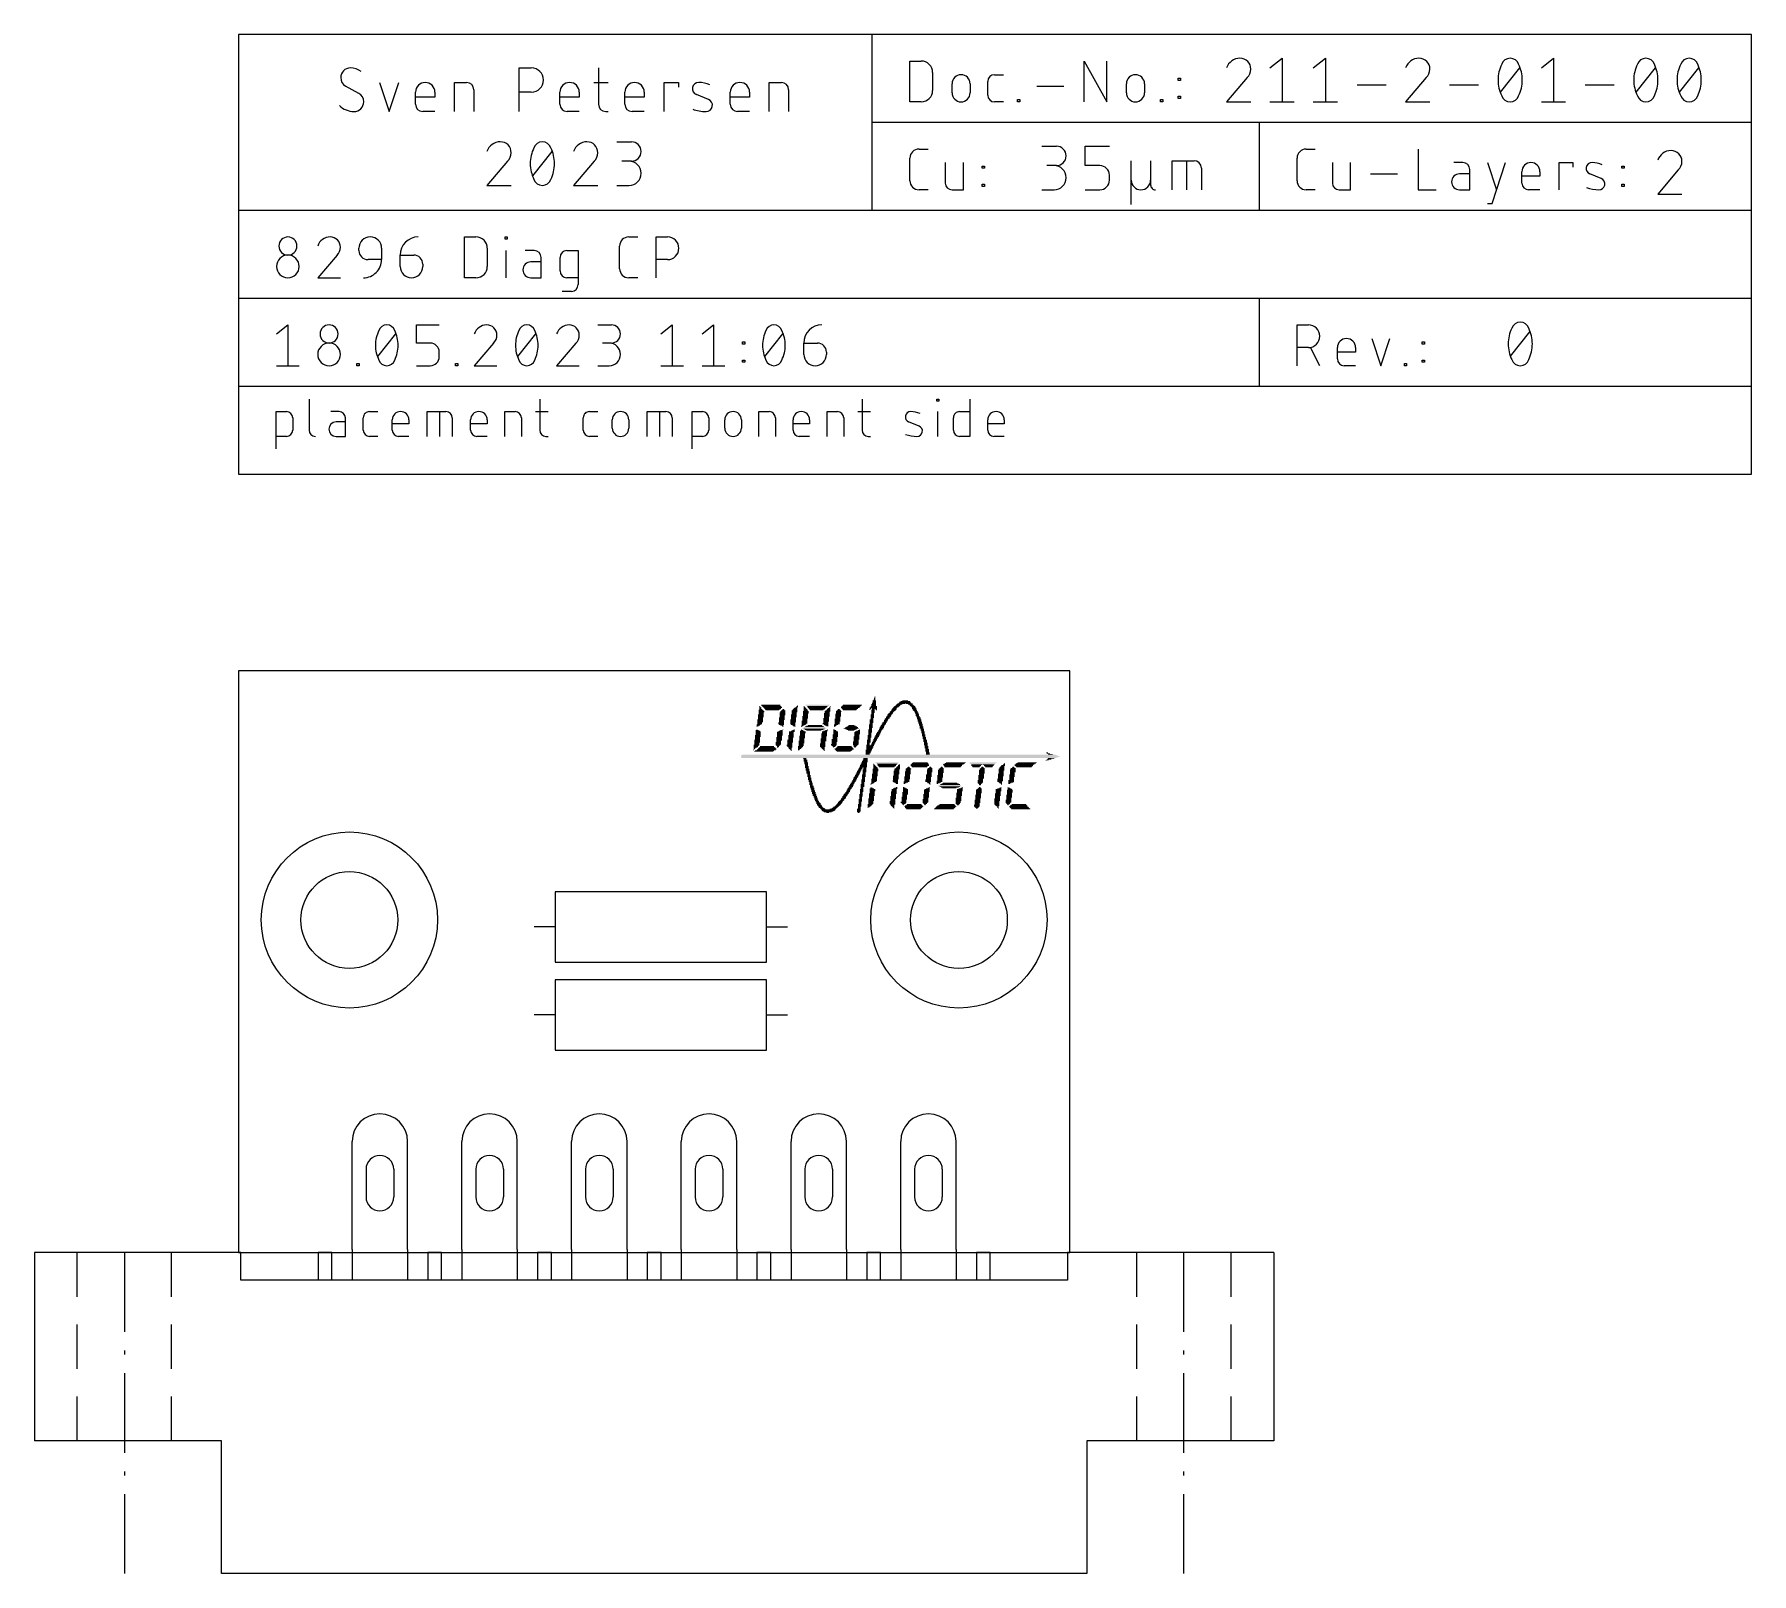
# Model space of a CAD drawing. Extents: x -7.4 to 54.6, y -11.6 to 44.
import ezdxf

# ---------------------------------------------------------------- set-up
doc = ezdxf.new("R2010")
doc.units = 0
for name, color, linetype in [('20', 30, 'CONTINUOUS'), ('21', 253, 'CONTINUOUS'), ('48', 213, 'CONTINUOUS'), ('51', 253, 'CONTINUOUS')]:
    doc.layers.add(name, color=color, linetype=linetype)

# ---------------------------------------------------------------- blocks, each defined once
blk = doc.blocks.new('RECT')
blk.add_solid([(-0.5, -0.5), (0.5, -0.5), (-0.5, 0.5), (0.5, 0.5)])

msp = doc.modelspace()

# ---------------------------------------------------------------- linework, layer by layer
at = {"layer": '20'}
for p, q in [((30, 21), (0, 21)), ((0, 21), (0, 0)), ((30, 0), (30, 21)), ((0, 0), (30, 0))]:
    msp.add_line(p, q, dxfattribs=at)
at = {"layer": '21'}
for p, q in [((2.5485, 30.8039), (2.5485, 29.682)), ((10.8694, 30.8039), (10.8694, 29.682)), ((22.5046, 30.8039), (22.5046, 29.682)), ((25.2019, 30.7291), (25.2019, 30.8039)), ((25.2019, 30.8039), (25.2767, 30.8039)), ((25.2767, 30.7291), (25.2019, 30.7291)), ((25.2767, 30.8039), (25.2767, 30.7291)), ((26.3968, 30.8039), (26.3968, 29.4577)), ((1.3589, 29.0089), (1.3589, 30.3551)), ((1.3589, 30.3551), (1.7328, 30.3551)), ((1.9572, 30.1308), (1.9572, 29.682)), ((3.632, 30.3551), (3.3329, 30.3551)), ((3.8564, 29.9812), (3.5199, 29.9812)), ((3.8564, 29.4577), (3.8564, 30.1308)), ((4.5006, 29.682), (4.5006, 30.1308)), ((4.725, 30.3551), (5.0241, 30.3551)), ((5.5481, 29.682), (5.5481, 30.056)), ((6.1464, 29.9064), (5.5481, 29.9064)), ((6.1464, 30.056), (6.1464, 29.9064)), ((6.813, 29.4577), (6.813, 30.3551)), ((6.813, 30.3551), (7.4861, 30.3551)), ((7.2617, 29.4577), (7.2617, 30.3551)), ((7.7105, 30.1308), (7.7105, 29.4577)), ((8.3771, 29.682), (8.3771, 30.056)), ((8.9754, 29.9064), (8.3771, 29.9064)), ((8.9754, 30.056), (8.9754, 29.9064)), ((9.609, 29.4577), (9.609, 30.3551)), ((9.609, 30.3551), (9.983, 30.3551)), ((10.2074, 30.1308), (10.2074, 29.4577)), ((10.7198, 30.3551), (11.1685, 30.3551)), ((12.44, 29.682), (12.44, 30.1308)), ((12.6643, 30.3551), (12.9635, 30.3551)), ((13.4875, 29.7568), (13.4875, 30.056)), ((14.0858, 30.056), (14.0858, 29.7568)), ((14.7524, 29.4577), (14.7524, 30.3551)), ((14.7524, 30.3551), (15.4255, 30.3551)), ((15.2011, 29.4577), (15.2011, 30.3551)), ((15.6498, 30.1308), (15.6498, 29.4577)), ((16.3706, 29.0089), (16.3706, 30.3551)), ((16.3706, 30.3551), (16.7446, 30.3551)), ((16.969, 30.1308), (16.969, 29.682)), ((17.5484, 29.7568), (17.5484, 30.056)), ((18.1467, 30.056), (18.1467, 29.7568)), ((18.7804, 29.4577), (18.7804, 30.3551)), ((18.7804, 30.3551), (19.1543, 30.3551)), ((19.3787, 30.1308), (19.3787, 29.4577)), ((20.0123, 29.682), (20.0123, 30.056)), ((20.6106, 29.9064), (20.0123, 29.9064)), ((20.6106, 30.056), (20.6106, 29.9064)), ((21.2443, 29.4577), (21.2443, 30.3551)), ((21.2443, 30.3551), (21.6182, 30.3551)), ((21.8426, 30.1308), (21.8426, 29.4577)), ((22.355, 30.3551), (22.8038, 30.3551)), ((24.5594, 29.8316), (24.1854, 29.9812)), ((25.2393, 29.4577), (25.2393, 30.3551)), ((25.7985, 29.682), (25.7985, 30.1308)), ((26.0229, 30.3551), (26.3968, 30.3551)), ((27.0391, 29.682), (27.0391, 30.056)), ((27.6374, 29.9064), (27.0391, 29.9064)), ((27.6374, 30.056), (27.6374, 29.9064)), ((1.7328, 29.4577), (1.3589, 29.4577)), ((3.5199, 29.4577), (3.8564, 29.4577)), ((5.0241, 29.4577), (4.725, 29.4577)), ((6.1464, 29.4577), (5.7725, 29.4577)), ((8.9754, 29.4577), (8.6014, 29.4577)), ((11.0937, 29.4577), (11.1685, 29.4577)), ((12.9635, 29.4577), (12.6643, 29.4577)), ((16.7446, 29.4577), (16.3706, 29.4577)), ((20.6106, 29.4577), (20.2367, 29.4577)), ((22.729, 29.4577), (22.8038, 29.4577)), ((26.3968, 29.4577), (26.0229, 29.4577)), ((27.6374, 29.4577), (27.2635, 29.4577)), ((19.05, 13.0175), (11.43, 13.0175)), ((11.43, 13.0175), (11.43, 10.4775)), ((19.05, 10.4775), (19.05, 13.0175)), ((11.43, 11.7475), (10.668, 11.7475)), ((19.05, 11.7475), (19.812, 11.7475)), ((11.43, 10.4775), (19.05, 10.4775)), ((19.05, 9.8425), (11.43, 9.8425)), ((11.43, 9.8425), (11.43, 7.3025)), ((19.05, 7.3025), (19.05, 9.8425)), ((11.43, 8.5725), (10.668, 8.5725)), ((19.05, 8.5725), (19.812, 8.5725)), ((11.43, 7.3025), (19.05, 7.3025)), ((-7.37, 0), (-7.37, -6.8)), ((-5.82, 0), (-7.37, 0)), ((-4.12, 0), (-5.82, 0)), ((-5.82, -1.6), (-5.82, 0)), ((-2.42, 0), (-4.12, 0)), ((-4.12, 0), (-4.12, -2.8667)), ((0.08, 0), (-2.42, 0)), ((-2.42, -1.6), (-2.42, 0)), ((0.08, -1), (0.08, 0)), ((3.37, 0), (2.87, 0)), ((2.87, 0), (2.87, -1)), ((3.37, -1), (3.37, 0)), ((4.1, 0.1), (4.1, -1)), ((6.1, 0.1), (6.1, -1)), ((7.33, 0), (6.83, 0)), ((6.83, 0), (6.83, -1)), ((7.33, -1), (7.33, 0)), ((8.06, 0.1), (8.06, -1)), ((10.06, 0.1), (10.06, -1)), ((11.29, 0), (10.79, 0)), ((10.79, 0), (10.79, -1)), ((11.29, -1), (11.29, 0)), ((12.02, 0.1), (12.02, -1)), ((14.02, 0.1), (14.02, -1)), ((15.25, 0), (14.75, 0)), ((14.75, 0), (14.75, -1)), ((15.25, -1), (15.25, 0)), ((15.98, 0.1), (15.98, -1)), ((17.98, 0.1), (17.98, -1)), ((19.21, 0), (18.71, 0)), ((18.71, 0), (18.71, -1)), ((19.21, -1), (19.21, 0)), ((19.94, 0.1), (19.94, -1)), ((21.94, 0.1), (21.94, -1)), ((23.17, 0), (22.67, 0)), ((22.67, 0), (22.67, -1)), ((23.17, -1), (23.17, 0)), ((23.9, 0.1), (23.9, -1)), ((25.9, 0.1), (25.9, -1)), ((27.13, 0), (26.63, 0)), ((26.63, 0), (26.63, -1)), ((27.13, -1), (27.13, 0)), ((32.42, 0), (29.92, 0)), ((29.92, 0), (29.92, -1)), ((34.12, 0), (32.42, 0)), ((32.42, -1.6), (32.42, 0)), ((35.82, 0), (34.12, 0)), ((34.12, -2.8667), (34.12, 0)), ((37.37, 0), (35.82, 0)), ((35.82, -1.6), (35.82, 0)), ((37.37, 0), (37.37, -6.8)), ((29.92, -1), (0.08, -1)), ((-5.82, -4.2), (-5.82, -2.6)), ((-2.42, -4.2), (-2.42, -2.6)), ((32.42, -4.2), (32.42, -2.6)), ((35.82, -4.2), (35.82, -2.6)), ((-4.12, -3.548), (-4.12, -3.6853)), ((34.12, -3.6853), (34.12, -3.548)), ((-4.12, -4.3667), (-4.12, -7.2333)), ((34.12, -7.2333), (34.12, -4.3667)), ((-5.82, -6.8), (-5.82, -5.2)), ((-2.42, -6.8), (-2.42, -5.2)), ((32.42, -6.8), (32.42, -5.2)), ((35.82, -6.8), (35.82, -5.2)), ((-5.82, -6.8), (-7.37, -6.8)), ((-2.42, -6.8), (-5.82, -6.8)), ((-0.62, -6.8), (-2.42, -6.8)), ((-0.62, -11.6), (-0.62, -6.8)), ((32.42, -6.8), (30.62, -6.8)), ((30.62, -6.8), (30.62, -11.6)), ((35.82, -6.8), (32.42, -6.8)), ((37.37, -6.8), (35.82, -6.8)), ((-4.12, -7.9147), (-4.12, -8.052)), ((34.12, -8.052), (34.12, -7.9147)), ((-4.12, -8.7333), (-4.12, -11.6)), ((34.12, -11.6), (34.12, -8.7333)), ((30.62, -11.6), (-0.62, -11.6))]:
    msp.add_line(p, q, dxfattribs=at)
for centre, radius in [((4, 12), 3.1789), ((26, 12), 3.1789), ((4, 12), 1.7463), ((26, 12), 1.7463)]:
    msp.add_circle(centre, radius, dxfattribs=at)
for centre, radius, start, end in [((1.7328, 30.1308), 0.2244, 0, 90), ((3.5199, 29.7194), 0.2618, 90, 270), ((3.632, 30.1308), 0.2244, 0, 90), ((4.725, 30.1308), 0.2244, 89.9992, 180), ((5.8473, 30.056), 0.2992, 0, 180), ((7.4861, 30.1308), 0.2244, 0, 90), ((8.6762, 30.056), 0.2992, 0, 180), ((9.983, 30.1308), 0.2244, 0, 90), ((12.6643, 30.1308), 0.2244, 89.9992, 180), ((13.7866, 30.056), 0.2992, 0, 180), ((13.7866, 29.7568), 0.2992, 180, 0), ((15.4255, 30.1308), 0.2244, 0, 90), ((16.7446, 30.1308), 0.2244, 0, 90), ((17.8475, 30.056), 0.2992, 0, 180), ((17.8475, 29.7568), 0.2992, 180, 0), ((19.1543, 30.1308), 0.2244, 0, 90), ((20.3115, 30.056), 0.2992, 0, 180), ((21.6182, 30.1308), 0.2244, 0, 90), ((24.2574, 30.1612), 0.1939, 89.181, 248.1986), ((24.2481, 29.5059), 0.8493, 65.7609, 89.181), ((24.4874, 29.6515), 0.1939, 269.181, 68.1986), ((26.0229, 30.1308), 0.2244, 89.9992, 180), ((27.3382, 30.056), 0.2992, 0, 180), ((1.7328, 29.682), 0.2244, 270.0008, 0), ((2.7729, 29.682), 0.2244, 180, 270), ((4.725, 29.682), 0.2244, 180, 270), ((5.7725, 29.682), 0.2244, 180, 270), ((8.6014, 29.682), 0.2244, 180, 270), ((11.0937, 29.682), 0.2244, 180, 270), ((12.6643, 29.682), 0.2244, 180, 270), ((16.7446, 29.682), 0.2244, 270.0008, 0), ((20.2367, 29.682), 0.2244, 180, 270), ((22.729, 29.682), 0.2244, 180, 270), ((24.5027, 30.726), 1.2684, 250.2096, 269.181), ((26.0229, 29.682), 0.2244, 180, 270), ((27.2635, 29.682), 0.2244, 180, 270)]:
    msp.add_arc(centre, radius, start, end, dxfattribs=at)
at = {"layer": '48'}
for p, q in [((22.86, 43.9738), (0, 43.9738)), ((0, 43.9738), (0, 37.6238)), ((54.61, 43.9738), (22.86, 43.9738)), ((22.86, 43.9738), (22.86, 40.7988)), ((54.61, 40.7988), (54.61, 43.9738)), ((24.2316, 41.5354), (24.2316, 43.0085)), ((24.2316, 43.0085), (24.6408, 43.0085)), ((30.5248, 41.5354), (30.5248, 43.0085)), ((30.5248, 43.0085), (31.3432, 41.5354)), ((31.3432, 41.5354), (31.3432, 43.0085)), ((37.2247, 42.7602), (37.6622, 43.1102)), ((37.6622, 43.1102), (37.6622, 41.5354)), ((38.7878, 42.7602), (39.2253, 43.1102)), ((39.2253, 43.1102), (39.2253, 41.5354)), ((47.0203, 42.7602), (47.4578, 43.1102)), ((47.4578, 43.1102), (47.4578, 41.5354)), ((5.0846, 42.236), (5.4345, 41.1861)), ((5.4345, 41.1861), (5.7845, 42.236)), ((7.794, 41.1861), (7.794, 42.236)), ((7.794, 42.236), (8.2314, 42.236)), ((10.1287, 41.1861), (10.1287, 42.7609)), ((10.1287, 42.7609), (10.5661, 42.7609)), ((12.8174, 42.236), (13.3423, 42.236)), ((12.9924, 42.7609), (12.9924, 41.4486)), ((15.3593, 41.1861), (15.3593, 42.236)), ((15.3593, 42.236), (15.8842, 42.236)), ((15.8842, 42.236), (15.8842, 42.061)), ((19.1527, 41.1861), (19.1527, 42.236)), ((19.1527, 42.236), (19.5901, 42.236)), ((25.05, 42.5993), (25.05, 41.9446)), ((25.7505, 41.8627), (25.7505, 42.1901)), ((26.4052, 42.1901), (26.4052, 41.8627)), ((27.041, 41.7809), (27.041, 42.272)), ((27.2865, 42.5175), (27.6139, 42.5175)), ((32.0436, 41.8627), (32.0436, 42.1901)), ((32.6984, 42.1901), (32.6984, 41.8627)), ((33.9158, 42.3129), (33.9158, 42.3947)), ((33.9158, 42.3947), (33.9976, 42.3947)), ((33.9976, 42.3129), (33.9158, 42.3129)), ((33.9976, 42.3947), (33.9976, 42.3129)), ((36.4053, 42.4102), (35.6616, 41.5354)), ((40.3677, 42.1478), (41.4176, 42.1478)), ((42.8662, 42.4102), (42.1225, 41.5354)), ((43.7024, 42.1478), (44.7522, 42.1478)), ((45.5447, 41.8853), (46.2446, 42.7602)), ((48.6001, 42.1478), (49.65, 42.1478)), ((50.4425, 41.8853), (51.1424, 42.7602)), ((52.0056, 41.8853), (52.7055, 42.7602)), ((4.3423, 41.8423), (3.8611, 42.1047)), ((6.3872, 41.4486), (6.3872, 41.886)), ((7.0871, 41.711), (6.3872, 41.711)), ((7.0871, 41.886), (7.0871, 41.711)), ((8.4939, 41.9735), (8.4939, 41.1861)), ((10.5661, 41.886), (10.1287, 41.886)), ((11.5976, 41.4486), (11.5976, 41.886)), ((12.2975, 41.711), (11.5976, 41.711)), ((12.2975, 41.886), (12.2975, 41.711)), ((13.9423, 41.4486), (13.9423, 41.886)), ((14.6422, 41.711), (13.9423, 41.711)), ((14.6422, 41.886), (14.6422, 41.711)), ((16.9599, 41.6235), (16.5224, 41.7985)), ((17.7459, 41.4486), (17.7459, 41.886)), ((18.4458, 41.711), (17.7459, 41.711)), ((18.4458, 41.886), (18.4458, 41.711)), ((19.8526, 41.9735), (19.8526, 41.1861)), ((24.6408, 41.5354), (24.2316, 41.5354)), ((27.6139, 41.5354), (27.2865, 41.5354)), ((28.1181, 41.5354), (28.1181, 41.6172)), ((28.1181, 41.6172), (28.2, 41.6172)), ((28.2, 41.5354), (28.1181, 41.5354)), ((28.2, 41.6172), (28.2, 41.5354)), ((28.8077, 42.1083), (29.7898, 42.1083)), ((33.2716, 41.5354), (33.2716, 41.6172)), ((33.2716, 41.6172), (33.3534, 41.6172)), ((33.3534, 41.5354), (33.2716, 41.5354)), ((33.3534, 41.6172), (33.3534, 41.5354)), ((33.9158, 41.6581), (33.9158, 41.74)), ((33.9158, 41.74), (33.9976, 41.74)), ((33.9976, 41.6581), (33.9158, 41.6581)), ((33.9976, 41.74), (33.9976, 41.6581)), ((35.6616, 41.5354), (36.5365, 41.5354)), ((37.2247, 41.5354), (38.0996, 41.5354)), ((38.7878, 41.5354), (39.6627, 41.5354)), ((42.1225, 41.5354), (42.9974, 41.5354)), ((47.0203, 41.5354), (47.8952, 41.5354)), ((7.0871, 41.1861), (6.6497, 41.1861)), ((12.2975, 41.1861), (11.8601, 41.1861)), ((13.2548, 41.1861), (13.3423, 41.1861)), ((14.6422, 41.1861), (14.2048, 41.1861)), ((18.4458, 41.1861), (18.0083, 41.1861)), ((22.86, 40.7988), (22.86, 37.6238)), ((22.86, 40.7988), (36.83, 40.7988)), ((36.83, 40.7988), (54.61, 40.7988)), ((36.83, 40.7988), (36.83, 37.6238)), ((54.61, 37.6238), (54.61, 40.7988)), ((10.616, 38.8691), (11.3159, 39.7439)), ((13.6547, 40.0939), (14.1797, 40.0939)), ((24.559, 39.8336), (24.8864, 39.8336)), ((28.9941, 39.9352), (29.519, 39.9352)), ((30.5572, 39.2352), (30.5572, 39.9352)), ((30.5572, 39.9352), (31.4321, 39.9352)), ((38.529, 39.8336), (38.8564, 39.8336)), ((42.5708, 39.8336), (42.5708, 38.3604)), ((9.709, 39.394), (8.9654, 38.5191)), ((12.8353, 39.394), (12.0916, 38.5191)), ((14.1797, 39.394), (13.8297, 39.394)), ((24.2316, 38.6877), (24.2316, 39.5062)), ((25.5077, 39.3425), (25.5077, 38.6059)), ((26.1624, 38.3604), (26.1624, 39.3425)), ((26.8347, 39.1379), (26.8347, 39.2197)), ((26.8347, 39.2197), (26.9166, 39.2197)), ((26.9166, 39.1379), (26.8347, 39.1379)), ((26.9166, 39.2197), (26.9166, 39.1379)), ((29.519, 39.2352), (29.1691, 39.2352)), ((31.0822, 39.2352), (30.5572, 39.2352)), ((32.2173, 37.8354), (32.2173, 39.4102)), ((32.9172, 39.4102), (32.9172, 38.7103)), ((33.7002, 38.3604), (33.7002, 39.4102)), ((33.7002, 39.4102), (34.4876, 39.4102)), ((34.2251, 38.3604), (34.2251, 39.4102)), ((34.7501, 39.1478), (34.7501, 38.3604)), ((38.2016, 38.6877), (38.2016, 39.5062)), ((39.4777, 39.3425), (39.4777, 38.6059)), ((40.1324, 38.3604), (40.1324, 39.3425)), ((44.1889, 39.3425), (43.8615, 39.3425)), ((44.4344, 38.3604), (44.4344, 39.0969)), ((45.0771, 39.3425), (45.4045, 38.3604)), ((45.2408, 37.8693), (45.7319, 39.3425)), ((47.6643, 38.3604), (47.6643, 39.3425)), ((47.6643, 39.3425), (48.1553, 39.3425)), ((48.1553, 39.3425), (48.1553, 39.1788)), ((49.9224, 39.1379), (49.9224, 39.2197)), ((49.9224, 39.2197), (50.0043, 39.2197)), ((50.0043, 39.1379), (49.9224, 39.1379)), ((50.0043, 39.2197), (50.0043, 39.1379)), ((51.9628, 39.0765), (51.2191, 38.2016)), ((8.9654, 38.5191), (9.8403, 38.5191)), ((12.0916, 38.5191), (12.9665, 38.5191)), ((13.6547, 38.5191), (14.0922, 38.5191)), ((26.8347, 38.4831), (26.8347, 38.565)), ((26.8347, 38.565), (26.9166, 38.565)), ((26.9166, 38.4831), (26.8347, 38.4831)), ((26.9166, 38.565), (26.9166, 38.4831)), ((31.4321, 38.7103), (31.4321, 38.8853)), ((32.9172, 38.7103), (32.9172, 38.5353)), ((40.8501, 38.9333), (41.8322, 38.9333)), ((44.4344, 38.9333), (44.0661, 38.9333)), ((46.3159, 38.6059), (46.3159, 39.0151)), ((46.9707, 38.8514), (46.3159, 38.8514)), ((46.9707, 39.0151), (46.9707, 38.8514)), ((49.1769, 38.7696), (48.7677, 38.9333)), ((49.9224, 38.4831), (49.9224, 38.565)), ((49.9224, 38.565), (50.0043, 38.565)), ((50.0043, 38.4831), (49.9224, 38.4831)), ((50.0043, 38.565), (50.0043, 38.4831)), ((24.8864, 38.3604), (24.559, 38.3604)), ((25.7532, 38.3604), (26.1624, 38.3604)), ((28.9941, 38.3604), (29.4315, 38.3604)), ((30.5572, 38.3604), (31.0822, 38.3604)), ((38.8564, 38.3604), (38.529, 38.3604)), ((39.7232, 38.3604), (40.1324, 38.3604)), ((42.5708, 38.3604), (43.2256, 38.3604)), ((44.0661, 38.3604), (44.4344, 38.3604)), ((45.0771, 37.8693), (45.2408, 37.8693)), ((46.9707, 38.3604), (46.5615, 38.3604)), ((51.2191, 38.2016), (52.094, 38.2016)), ((0, 37.6238), (0, 34.4488)), ((0, 37.6238), (22.86, 37.6238)), ((22.86, 37.6238), (36.83, 37.6238)), ((36.83, 37.6238), (54.61, 37.6238)), ((54.61, 34.4488), (54.61, 37.6238)), ((8.1603, 35.1853), (8.1603, 36.6586)), ((8.1603, 36.6586), (8.5695, 36.6586)), ((9.6187, 36.5767), (9.6187, 36.6586)), ((9.6187, 36.6586), (9.7006, 36.6586)), ((9.7006, 36.5767), (9.6187, 36.5767)), ((9.7006, 36.6586), (9.7006, 36.5767)), ((14.0821, 36.6586), (14.4095, 36.6586)), ((15.0742, 35.1853), (15.0742, 36.6586)), ((15.0742, 36.6586), (15.4834, 36.6586)), ((3.5539, 36.0038), (2.8582, 35.1853)), ((4.3448, 36.1675), (4.3448, 36.2493)), ((5.1632, 36.2493), (5.1632, 35.8401)), ((5.8313, 36.0038), (6.3224, 36.0038)), ((5.8313, 35.5946), (5.8313, 36.0038)), ((8.9787, 36.2493), (8.9787, 35.5946)), ((9.6597, 35.1853), (9.6597, 36.1675)), ((10.6739, 36.1675), (10.3466, 36.1675)), ((11.8482, 36.1675), (12.2574, 36.1675)), ((12.2574, 36.1675), (12.2574, 34.9398)), ((13.7548, 35.5127), (13.7548, 36.3312)), ((5.1632, 35.8401), (4.6721, 35.8401)), ((6.6498, 35.6764), (6.6498, 35.5946)), ((10.9195, 35.7583), (10.5512, 35.7583)), ((10.9195, 35.1853), (10.9195, 35.922)), ((11.6026, 35.4309), (11.6026, 35.922)), ((15.4834, 35.8401), (15.0742, 35.8401)), ((2.8582, 35.1853), (3.6766, 35.1853)), ((8.5695, 35.1853), (8.1603, 35.1853)), ((10.5512, 35.1853), (10.9195, 35.1853)), ((12.2574, 35.1853), (11.8482, 35.1853)), ((14.4095, 35.1853), (14.0821, 35.1853)), ((0, 34.4488), (0, 31.2738)), ((0, 34.4488), (36.83, 34.4488)), ((12.0119, 34.6943), (11.6845, 34.6943)), ((36.83, 34.4488), (54.61, 34.4488)), ((36.83, 34.4488), (36.83, 31.2738)), ((54.61, 31.2738), (54.61, 34.4488)), ((1.3716, 33.1562), (1.7808, 33.4836)), ((1.7808, 33.4836), (1.7808, 32.0104)), ((6.426, 32.8288), (6.426, 33.4836)), ((6.426, 33.4836), (7.2444, 33.4836)), ((12.9669, 33.4836), (13.4579, 33.4836)), ((15.2463, 33.1562), (15.6555, 33.4836)), ((15.6555, 33.4836), (15.6555, 32.0104)), ((16.7329, 33.1562), (17.1421, 33.4836)), ((17.1421, 33.4836), (17.1421, 32.0104)), ((38.2016, 32.0104), (38.2016, 33.4836)), ((38.2016, 33.4836), (38.6108, 33.4836)), ((5.0212, 32.3377), (5.676, 33.1562)), ((10.0756, 32.3377), (10.7303, 33.1562)), ((18.1913, 32.7879), (18.1913, 32.8697)), ((18.1913, 32.8697), (18.2732, 32.8697)), ((18.2732, 32.8697), (18.2732, 32.7879)), ((18.995, 32.3377), (19.6498, 33.1562)), ((40.8984, 32.9925), (41.2258, 32.0104)), ((41.2258, 32.0104), (41.5532, 32.9925)), ((42.721, 32.7879), (42.721, 32.8697)), ((42.721, 32.8697), (42.8028, 32.8697)), ((42.8028, 32.8697), (42.8028, 32.7879)), ((45.9091, 32.3603), (46.609, 33.2352)), ((6.917, 32.8288), (6.426, 32.8288)), ((7.2444, 32.3377), (7.2444, 32.5014)), ((9.2028, 32.8288), (8.5072, 32.0104)), ((12.176, 32.8288), (11.4803, 32.0104)), ((13.4579, 32.8288), (13.1306, 32.8288)), ((18.2732, 32.7879), (18.1913, 32.7879)), ((20.3997, 32.8288), (20.8908, 32.8288)), ((20.3997, 32.4196), (20.3997, 32.8288)), ((21.2182, 32.5014), (21.2182, 32.4196)), ((38.6108, 32.6651), (38.2016, 32.6651)), ((39.02, 32.0104), (38.6927, 32.6651)), ((39.6596, 32.2559), (39.6596, 32.6651)), ((40.3143, 32.5014), (39.6596, 32.5014)), ((40.3143, 32.6651), (40.3143, 32.5014)), ((42.8028, 32.7879), (42.721, 32.7879)), ((1.3716, 32.0104), (2.19, 32.0104)), ((4.2671, 32.0104), (4.2671, 32.0922)), ((4.2671, 32.0922), (4.3489, 32.0922)), ((4.3489, 32.0104), (4.2671, 32.0104)), ((4.3489, 32.0922), (4.3489, 32.0104)), ((6.426, 32.0104), (6.917, 32.0104)), ((7.8349, 32.0104), (7.8349, 32.0922)), ((7.8349, 32.0922), (7.9167, 32.0922)), ((7.9167, 32.0104), (7.8349, 32.0104)), ((7.9167, 32.0922), (7.9167, 32.0104)), ((8.5072, 32.0104), (9.3256, 32.0104)), ((11.4803, 32.0104), (12.2987, 32.0104)), ((12.9669, 32.0104), (13.3761, 32.0104)), ((15.2463, 32.0104), (16.0647, 32.0104)), ((16.7329, 32.0104), (17.5513, 32.0104)), ((18.1913, 32.1331), (18.1913, 32.215)), ((18.1913, 32.215), (18.2732, 32.215)), ((18.2732, 32.1331), (18.1913, 32.1331)), ((18.2732, 32.215), (18.2732, 32.1331)), ((40.3143, 32.0104), (39.9051, 32.0104)), ((42.0768, 32.0104), (42.0768, 32.0922)), ((42.0768, 32.0922), (42.1586, 32.0922)), ((42.1586, 32.0104), (42.0768, 32.0104)), ((42.1586, 32.0922), (42.1586, 32.0104)), ((42.721, 32.1331), (42.721, 32.215)), ((42.721, 32.215), (42.8028, 32.215)), ((42.8028, 32.1331), (42.721, 32.1331)), ((42.8028, 32.215), (42.8028, 32.1331)), ((0, 31.2738), (0, 28.0988)), ((0, 31.2738), (36.83, 31.2738)), ((36.83, 31.2738), (54.61, 31.2738)), ((54.61, 28.0988), (54.61, 31.2738)), ((0, 28.0988), (54.61, 28.0988))]:
    msp.add_line(p, q, dxfattribs=at)
for centre, radius, start, end in [((24.6408, 42.5993), 0.4092, 359.9996, 90), ((36.1428, 42.6044), 0.5058, 90, 162.055), ((36.1428, 42.7165), 0.3937, 0, 90), ((42.6037, 42.6044), 0.5058, 90, 162.055), ((42.6037, 42.7165), 0.3937, 0, 90), ((46.7549, 42.3227), 1.2978, 154.0111, 180), ((45.8946, 42.7864), 0.3237, 90, 161.0758), ((45.8946, 42.7864), 0.3237, 18.9235, 90.0002), ((45.0343, 42.3227), 1.2977, 0, 25.9895), ((51.6527, 42.3227), 1.2978, 154.0111, 180), ((50.7924, 42.7864), 0.3237, 90, 161.0758), ((50.7924, 42.7864), 0.3237, 18.9235, 90.0002), ((49.9321, 42.3227), 1.2977, 0, 25.9895), ((53.2159, 42.3227), 1.2978, 154.0111, 180), ((52.3555, 42.7864), 0.3237, 90, 161.0758), ((52.3555, 42.7864), 0.3237, 18.9235, 90.0002), ((51.4953, 42.3227), 1.2977, 0, 25.9895), ((4.0361, 42.4109), 0.35, 90, 180), ((4.0416, 42.4109), 0.3554, 180, 239.4897), ((4.0361, 42.1047), 0.6562, 53.1299, 89.9999), ((6.7371, 41.886), 0.35, 0, 180), ((8.2314, 41.9735), 0.2625, 0, 90), ((10.5661, 42.3235), 0.4374, 270, 90), ((11.9476, 41.886), 0.35, 0, 180), ((14.2922, 41.886), 0.35, 0, 180), ((16.6067, 42.0091), 0.2268, 89.1807, 248.199), ((16.5957, 41.2425), 0.9936, 65.7612, 89.1807), ((18.0958, 41.886), 0.35, 0, 180), ((19.5901, 41.9735), 0.2625, 0, 90), ((26.0778, 42.1901), 0.3274, 0, 180), ((27.2865, 42.272), 0.2455, 90, 180), ((32.371, 42.1901), 0.3274, 0, 180), ((36.1136, 42.7165), 0.4229, 313.6028, 359.9999), ((42.5745, 42.7165), 0.4229, 313.6028, 359.9999), ((46.755, 42.3227), 1.2978, 180.0001, 205.9888), ((45.0343, 42.3228), 1.2978, 334.0107, 359.9999), ((51.6528, 42.3227), 1.2978, 180.0001, 205.9888), ((49.9321, 42.3228), 1.2978, 334.0107, 359.9999), ((53.2159, 42.3227), 1.2978, 180.0001, 205.9888), ((51.4952, 42.3228), 1.2978, 334.0107, 359.9999), ((4.1673, 41.5361), 0.35, 269.9995, 0), ((4.1619, 41.5361), 0.3554, 0.0002, 59.4895), ((16.8756, 41.4129), 0.2268, 269.1807, 68.199), ((24.6408, 41.9446), 0.4092, 270.0004, 360), ((26.0778, 41.8627), 0.3274, 180, 0), ((27.2865, 41.7809), 0.2455, 180, 270), ((32.371, 41.8627), 0.3274, 180, 0), ((45.8946, 41.8591), 0.3237, 198.9248, 270.0001), ((45.8946, 41.8591), 0.3237, 270, 341.0761), ((50.7924, 41.8591), 0.3237, 198.9248, 270.0001), ((50.7924, 41.8591), 0.3237, 270, 341.0761), ((52.3555, 41.8591), 0.3237, 198.9248, 270.0001), ((52.3555, 41.8591), 0.3237, 270, 341.0761), ((4.1673, 41.9254), 0.7393, 224.7606, 269.9996), ((6.6497, 41.4486), 0.2625, 180, 270), ((11.8601, 41.4486), 0.2625, 180, 270), ((13.2548, 41.4486), 0.2625, 180, 270), ((14.2048, 41.4486), 0.2625, 180, 270), ((16.8936, 42.6698), 1.4839, 250.2099, 269.1807), ((18.0083, 41.4486), 0.2625, 180, 270), ((9.4466, 39.5881), 0.5058, 90, 162.055), ((9.4466, 39.7002), 0.3937, 0, 90), ((9.4174, 39.7002), 0.4229, 313.6028, 359.9999), ((11.8263, 39.3065), 1.2978, 154.0111, 180), ((10.9659, 39.7702), 0.3237, 90, 161.0758), ((10.9659, 39.7702), 0.3237, 18.9235, 90.0002), ((10.1057, 39.3065), 1.2977, 0, 25.9895), ((12.5728, 39.5881), 0.5058, 90, 162.055), ((12.5728, 39.7002), 0.3937, 0, 90), ((12.5436, 39.7002), 0.4229, 313.6028, 359.9999), ((14.1797, 39.7439), 0.35, 270, 90), ((24.559, 39.5062), 0.3274, 90.0005, 180), ((29.519, 39.5852), 0.35, 270, 90), ((38.529, 39.5062), 0.3274, 90.0005, 180), ((51.7003, 39.2706), 0.5058, 90, 162.055), ((51.7003, 39.3827), 0.3937, 0, 90), ((11.8263, 39.3065), 1.2978, 180.0001, 205.9888), ((10.1056, 39.3065), 1.2978, 334.0107, 359.9999), ((14.0922, 38.9565), 0.4374, 270, 90), ((29.4315, 38.7978), 0.4374, 270, 90), ((31.0822, 38.8853), 0.35, 0, 90), ((34.4876, 39.1478), 0.2625, 0, 90), ((44.1889, 39.0969), 0.2455, 0, 90), ((46.6433, 39.0151), 0.3274, 0, 180), ((48.8465, 39.1303), 0.2122, 89.1816, 248.1986), ((48.8362, 38.4131), 0.9294, 65.761, 89.1816), ((51.6711, 39.3827), 0.4229, 313.6028, 359.9999), ((10.9659, 38.8428), 0.3237, 198.9248, 270.0001), ((10.9659, 38.8428), 0.3237, 270, 341.0761), ((24.559, 38.6877), 0.3274, 180, 270), ((25.7532, 38.6059), 0.2455, 180, 270), ((31.0822, 38.7103), 0.35, 270, 359.9995), ((32.5673, 38.7103), 0.35, 180, 0), ((33.0922, 38.5353), 0.175, 180, 270.001), ((38.529, 38.6877), 0.3274, 180, 270), ((39.7232, 38.6059), 0.2455, 180, 270), ((44.0661, 38.6468), 0.2865, 90, 270), ((46.5615, 38.6059), 0.2455, 180, 270), ((49.1149, 39.7482), 1.388, 250.2089, 269.1815), ((49.0981, 38.5725), 0.2122, 269.1816, 68.1989), ((1.7808, 36.3312), 0.3274, 0, 180), ((3.3083, 36.1854), 0.4732, 90, 162.0549), ((3.3083, 36.2903), 0.3683, 0, 90), ((4.754, 36.2493), 0.4092, 0, 180), ((6.4861, 36.0038), 0.6548, 90.0003, 180), ((8.5695, 36.2493), 0.4092, 359.9996, 90), ((14.0821, 36.3312), 0.3274, 90.0005, 180), ((15.4834, 36.2493), 0.4092, 270, 90), ((1.7808, 35.5946), 0.4092, 0, 180), ((1.7808, 36.3312), 0.3274, 180, 0), ((3.281, 36.2903), 0.3956, 313.6022, 0), ((4.6721, 36.1675), 0.3274, 179.9995, 270), ((6.3224, 35.6764), 0.3274, 0, 90), ((10.6739, 35.922), 0.2455, 0, 90), ((11.8482, 35.922), 0.2455, 90, 180), ((1.7808, 35.5946), 0.4092, 180, 0), ((4.5084, 35.8401), 0.6548, 269.9997, 360), ((6.2405, 35.5946), 0.4092, 180, 0), ((8.5695, 35.5946), 0.4092, 270.0004, 360), ((10.5512, 35.4718), 0.2865, 90, 270), ((11.8482, 35.4309), 0.2455, 180, 270), ((14.0821, 35.5127), 0.3274, 180, 270), ((12.0119, 34.9398), 0.2455, 270.0015, 0), ((3.2674, 33.1562), 0.3274, 0, 180), ((5.3486, 33.1807), 0.3028, 90, 161.0756), ((5.3486, 33.1807), 0.3028, 18.9237, 90.0001), ((8.9573, 33.0104), 0.4732, 90, 162.0549), ((8.9573, 33.1153), 0.3683, 0, 90), ((10.4029, 33.1807), 0.3028, 90, 161.0756), ((10.4029, 33.1807), 0.3028, 18.9237, 90.0001), ((11.9304, 33.0104), 0.4732, 90, 162.0549), ((11.9304, 33.1153), 0.3683, 0, 90), ((13.4579, 33.1562), 0.3274, 270, 90), ((19.3224, 33.1807), 0.3028, 90, 161.0756), ((19.3224, 33.1807), 0.3028, 18.9237, 90.0001), ((21.0545, 32.8288), 0.6548, 90.0003, 180), ((38.6108, 33.0743), 0.4092, 270, 90), ((46.259, 33.2614), 0.3237, 90, 161.0758), ((46.259, 33.2614), 0.3237, 18.9235, 90.0002), ((3.2674, 33.1562), 0.3274, 180, 0), ((6.1534, 32.7469), 1.214, 154.0109, 180), ((4.5438, 32.7469), 1.214, 360, 25.9897), ((8.93, 33.1153), 0.3956, 313.6022, 0), ((11.2078, 32.7469), 1.214, 154.0109, 180), ((9.5982, 32.7469), 1.214, 360, 25.9897), ((11.9032, 33.1153), 0.3956, 313.6022, 0), ((20.1272, 32.7469), 1.214, 154.0109, 180), ((18.5176, 32.7469), 1.214, 360, 25.9897), ((39.987, 32.6651), 0.3274, 0, 180), ((47.1194, 32.7978), 1.2978, 154.0111, 180), ((45.3988, 32.7978), 1.2977, 0, 25.9895), ((3.2674, 32.4196), 0.4092, 0, 180), ((3.2674, 32.4196), 0.4092, 180, 0), ((6.1534, 32.7469), 1.214, 180, 205.9889), ((4.5438, 32.7469), 1.214, 334.0105, 359.9999), ((6.917, 32.5014), 0.3274, 0, 90), ((6.917, 32.3377), 0.3274, 270, 359.9995), ((11.2078, 32.7469), 1.214, 180, 205.9889), ((9.5981, 32.7469), 1.214, 334.0105, 359.9999), ((13.3761, 32.4196), 0.4092, 270, 90), ((20.1272, 32.7469), 1.214, 180, 205.9889), ((18.5176, 32.7469), 1.214, 334.0105, 359.9999), ((20.809, 32.4196), 0.4092, 180, 0), ((20.8908, 32.5014), 0.3274, 0, 90), ((39.9051, 32.2559), 0.2455, 180, 270), ((47.1194, 32.7978), 1.2978, 180.0001, 205.9888), ((45.3987, 32.7978), 1.2978, 334.0107, 359.9999), ((5.3486, 32.3132), 0.3028, 198.9251, 270.0001), ((5.3486, 32.3132), 0.3028, 270, 341.0759), ((10.4029, 32.3132), 0.3028, 198.9251, 270.0001), ((10.4029, 32.3132), 0.3028, 270, 341.0759), ((19.3224, 32.3132), 0.3028, 198.9251, 270.0001), ((19.3224, 32.3132), 0.3028, 270, 341.0759), ((46.259, 32.3341), 0.3237, 198.9248, 270.0001), ((46.259, 32.3341), 0.3237, 270, 341.0761)]:
    msp.add_arc(centre, radius, start, end, dxfattribs=at)
at = {"layer": '51'}
for p, q in [((4.1, 0.1), (4.1, 4)), ((6.1, 0.1), (6.1, 4)), ((8.06, 0.1), (8.06, 4)), ((10.06, 0.1), (10.06, 4)), ((12.02, 0.1), (12.02, 4)), ((14.02, 0.1), (14.02, 4)), ((15.98, 0.1), (15.98, 4)), ((17.98, 0.1), (17.98, 4)), ((19.94, 0.1), (19.94, 4)), ((21.94, 0.1), (21.94, 4)), ((23.9, 0.1), (23.9, 4)), ((25.9, 0.1), (25.9, 4)), ((4.6, 3), (4.6, 2)), ((5.6, 3), (5.6, 2)), ((8.56, 3), (8.56, 2)), ((9.56, 3), (9.56, 2)), ((12.52, 3), (12.52, 2)), ((13.52, 3), (13.52, 2)), ((16.48, 3), (16.48, 2)), ((17.48, 3), (17.48, 2)), ((20.44, 3), (20.44, 2)), ((21.44, 3), (21.44, 2)), ((24.4, 3), (24.4, 2)), ((25.4, 3), (25.4, 2))]:
    msp.add_line(p, q, dxfattribs=at)
for centre, radius, start, end in [((5.1, 4), 1, 0, 180), ((9.06, 4), 1, 0, 180), ((13.02, 4), 1, 0, 180), ((16.98, 4), 1, 0, 180), ((20.94, 4), 1, 0, 180), ((24.9, 4), 1, 0, 180), ((5.1, 3), 0.5, 0, 180), ((9.06, 3), 0.5, 0, 180), ((13.02, 3), 0.5, 0, 180), ((16.98, 3), 0.5, 0, 180), ((20.94, 3), 0.5, 0, 180), ((24.9, 3), 0.5, 0, 180), ((5.1, 2), 0.5, 180, 0), ((9.06, 2), 0.5, 180, 0), ((13.02, 2), 0.5, 180, 0), ((16.98, 2), 0.5, 180, 0), ((20.94, 2), 0.5, 180, 0), ((24.9, 2), 0.5, 180, 0)]:
    msp.add_arc(centre, radius, start, end, dxfattribs=at)

# ---------------------------------------------------------------- block references
at = {"layer": '21', "yscale": 0.0254}
for p, xscale in [((22.9362, 19.8374), 0.1524), ((22.9489, 19.9136), 0.127), ((22.9489, 19.8882), 0.127), ((22.9489, 19.8628), 0.127), ((22.9489, 19.939), 0.0762), ((22.9616, 20.0152), 0.0508), ((22.9616, 19.9898), 0.0508), ((22.9616, 19.9644), 0.0508), ((22.9743, 20.066), 0.0254), ((22.9743, 20.0406), 0.0254), ((24.0538, 19.8374), 0.4572), ((24.0538, 19.8628), 0.4064), ((24.0665, 19.8882), 0.3302), ((24.0538, 19.9136), 0.2032), ((18.8214, 19.2278), 0.2032), ((18.8214, 19.2024), 0.2032), ((18.8468, 19.4056), 0.2032), ((18.8468, 19.3802), 0.2032), ((18.8468, 19.3548), 0.2032), ((18.8468, 19.3294), 0.2032), ((18.8341, 19.304), 0.1778), ((18.8341, 19.2786), 0.1778), ((18.8341, 19.2532), 0.1778), ((18.8468, 19.5834), 0.1524), ((18.8595, 19.558), 0.1778), ((18.8722, 19.5326), 0.2032), ((18.8722, 19.5072), 0.2032), ((18.8595, 19.4818), 0.1778), ((18.8595, 19.4564), 0.1778), ((18.8595, 19.431), 0.1778), ((18.8087, 19.7104), 0.0254), ((18.8214, 19.685), 0.0508), ((18.8341, 19.6596), 0.0762), ((18.8341, 19.6342), 0.0762), ((18.8468, 19.6088), 0.1016), ((19.2151, 19.7612), 0.6858), ((19.2151, 19.7358), 0.6858), ((19.2405, 19.7104), 0.6858), ((19.2659, 19.685), 0.6858), ((19.2786, 19.6596), 0.6604), ((19.2786, 19.6342), 0.6096), ((19.2786, 19.6088), 0.5588), ((19.2659, 19.5834), 0.4826), ((19.6088, 19.304), 0.2032), ((19.6088, 19.2786), 0.2032), ((19.6088, 19.2532), 0.2032), ((19.6088, 19.2278), 0.2032), ((19.5961, 19.2024), 0.1778), ((19.6342, 19.4818), 0.2032), ((19.6342, 19.4564), 0.2032), ((19.6342, 19.431), 0.2032), ((19.6342, 19.4056), 0.2032), ((19.6215, 19.3802), 0.1778), ((19.6215, 19.3548), 0.1778), ((19.6215, 19.3294), 0.1778), ((19.6469, 19.5326), 0.1778), ((19.6469, 19.5072), 0.1778), ((19.6596, 19.558), 0.1524), ((19.6596, 19.5834), 0.1016), ((19.6596, 19.6088), 0.0508), ((20.0152, 19.2278), 0.2032), ((20.0152, 19.2024), 0.2032), ((20.0406, 19.4056), 0.2032), ((20.0406, 19.3802), 0.2032), ((20.0406, 19.3548), 0.2032), ((20.0406, 19.3294), 0.2032), ((20.0279, 19.304), 0.1778), ((20.0279, 19.2786), 0.1778), ((20.0279, 19.2532), 0.1778), ((20.066, 19.558), 0.2032), ((20.066, 19.5326), 0.2032), ((20.066, 19.5072), 0.2032), ((20.0533, 19.4818), 0.1778), ((20.0533, 19.4564), 0.1778), ((20.0533, 19.431), 0.1778), ((20.0787, 19.5834), 0.1778), ((20.0914, 19.6088), 0.1524), ((20.1041, 19.6342), 0.127), ((20.1168, 19.6596), 0.1016), ((20.1549, 19.685), 0.0762), ((20.1676, 19.7104), 0.0508), ((20.1803, 19.7358), 0.0254), ((20.447, 19.3548), 0.2032), ((20.447, 19.3294), 0.2032), ((20.447, 19.304), 0.2032), ((20.447, 19.2786), 0.2032), ((20.4343, 19.2532), 0.1778), ((20.4343, 19.2278), 0.1778), ((20.4343, 19.2024), 0.1778), ((20.4724, 19.5326), 0.2032), ((20.4724, 19.5072), 0.2032), ((20.4724, 19.4818), 0.2032), ((20.4724, 19.4564), 0.2032), ((20.4597, 19.431), 0.1778), ((20.4597, 19.4056), 0.1778), ((20.4597, 19.3802), 0.1778), ((20.4089, 19.7104), 0.0254), ((20.4216, 19.685), 0.0508), ((20.4343, 19.6596), 0.0762), ((20.447, 19.6342), 0.1016), ((20.4597, 19.6088), 0.127), ((20.4597, 19.5834), 0.127), ((20.4724, 19.558), 0.1524), ((20.9042, 19.7612), 0.8636), ((20.9042, 19.7358), 0.8128), ((20.8915, 19.7104), 0.7366), ((20.8788, 19.685), 0.7112), ((20.8788, 19.6596), 0.6604), ((20.8788, 19.6342), 0.6096), ((20.8788, 19.6088), 0.5588), ((20.8661, 19.5834), 0.4826), ((21.209, 19.2786), 0.2032), ((21.209, 19.2532), 0.2032), ((21.209, 19.2278), 0.2032), ((21.209, 19.2024), 0.2032), ((21.2344, 19.4564), 0.2032), ((21.2344, 19.431), 0.2032), ((21.2344, 19.4056), 0.2032), ((21.2344, 19.3802), 0.2032), ((21.2344, 19.3548), 0.2032), ((21.2217, 19.3294), 0.1778), ((21.2217, 19.304), 0.1778), ((21.2598, 19.5326), 0.2032), ((21.2471, 19.5072), 0.1778), ((21.2471, 19.4818), 0.1778), ((21.2725, 19.558), 0.1778), ((21.2852, 19.5834), 0.1524), ((21.2979, 19.6088), 0.127), ((21.3106, 19.6342), 0.1016), ((21.336, 19.6596), 0.0508), ((21.3487, 19.685), 0.0254), ((21.3741, 19.7104), 0.0254), ((21.6154, 19.2532), 0.2032), ((21.6154, 19.2278), 0.2032), ((21.6154, 19.2024), 0.2032), ((21.6408, 19.431), 0.2032), ((21.6408, 19.4056), 0.2032), ((21.6408, 19.3802), 0.2032), ((21.6408, 19.3548), 0.2032), ((21.6281, 19.3294), 0.1778), ((21.6281, 19.304), 0.1778), ((21.6281, 19.2786), 0.1778), ((21.6662, 19.5326), 0.2032), ((21.6535, 19.5072), 0.1778), ((21.6535, 19.4818), 0.1778), ((21.6535, 19.4564), 0.1778), ((21.6662, 19.558), 0.1524), ((21.6662, 19.5834), 0.1016), ((21.6662, 19.6088), 0.0508), ((22.0853, 19.685), 0.6858), ((22.0726, 19.6596), 0.6604), ((22.1107, 19.7104), 0.6858), ((22.0599, 19.6342), 0.5842), ((22.1361, 19.7358), 0.6858), ((22.0599, 19.6088), 0.5334), ((22.1615, 19.7612), 0.6858), ((22.0599, 19.5834), 0.4826), ((22.7838, 19.6088), 0.0508), ((22.9108, 19.6596), 0.254), ((22.8092, 19.6342), 0.0508), ((22.8473, 19.2278), 0.127), ((22.8473, 19.2024), 0.127), ((22.9235, 19.7104), 0.2286), ((22.9235, 19.685), 0.2286), ((22.8727, 19.4056), 0.127), ((22.8727, 19.3802), 0.127), ((22.8727, 19.3548), 0.127), ((22.8727, 19.3294), 0.127), ((22.8727, 19.304), 0.127), ((22.86, 19.2786), 0.1016), ((22.86, 19.2532), 0.1016), ((22.9235, 19.7866), 0.1778), ((22.9235, 19.7612), 0.1778), ((22.9235, 19.7358), 0.1778), ((22.8981, 19.5834), 0.127), ((22.8981, 19.558), 0.127), ((22.8981, 19.5326), 0.127), ((22.8981, 19.5072), 0.127), ((22.8981, 19.4818), 0.127), ((22.8854, 19.4564), 0.1016), ((22.8854, 19.431), 0.1016), ((22.9362, 19.812), 0.1524), ((22.9489, 19.6342), 0.1778), ((22.9108, 19.6088), 0.1016), ((23.0124, 19.6088), 0.0508), ((23.0251, 19.5834), 0.0254), ((23.368, 19.2024), 0.1524), ((23.3934, 19.2532), 0.1524), ((23.3807, 19.2278), 0.127), ((23.4188, 19.2786), 0.1524), ((23.4442, 19.3294), 0.1524), ((23.4315, 19.304), 0.127), ((23.4696, 19.3548), 0.1524), ((23.495, 19.4056), 0.1524), ((23.4823, 19.3802), 0.127), ((23.5204, 19.431), 0.1524), ((23.5458, 19.4564), 0.1524), ((23.5712, 19.5072), 0.1524), ((23.5585, 19.4818), 0.127), ((23.5966, 19.5326), 0.1524), ((23.622, 19.558), 0.1524), ((23.6601, 19.6088), 0.1778), ((23.6474, 19.5834), 0.1524), ((23.6728, 19.6342), 0.1524), ((23.6982, 19.6596), 0.1524), ((23.7363, 19.685), 0.1778), ((23.7617, 19.7104), 0.1778), ((23.7871, 19.7358), 0.1778), ((23.8125, 19.7612), 0.1778), ((23.8506, 19.7866), 0.2032), ((23.9141, 19.812), 0.2794), ((24.2062, 19.812), 0.254), ((24.2443, 19.7866), 0.1778), ((24.2824, 19.7612), 0.1524), ((24.3078, 19.7358), 0.1524), ((24.3332, 19.7104), 0.1524), ((24.3586, 19.685), 0.1524), ((24.3713, 19.6596), 0.127), ((24.384, 19.6342), 0.1524), ((24.3967, 19.6088), 0.127), ((24.4094, 19.5834), 0.1524), ((24.4221, 19.558), 0.127), ((24.4475, 19.5326), 0.127), ((24.4475, 19.5072), 0.127), ((24.4729, 19.4818), 0.127), ((24.4729, 19.4564), 0.127), ((24.4983, 19.431), 0.127), ((24.4983, 19.4056), 0.127), ((24.4983, 19.3802), 0.127), ((24.5237, 19.3548), 0.127), ((24.5237, 19.3294), 0.127), ((24.5491, 19.304), 0.127), ((24.5491, 19.2786), 0.127), ((24.5491, 19.2532), 0.127), ((24.5745, 19.2278), 0.127), ((24.5745, 19.2024), 0.127), ((18.7452, 18.669), 0.2032), ((18.7452, 18.6436), 0.2032), ((18.7452, 18.6182), 0.2032), ((18.7325, 18.5928), 0.1778), ((18.7198, 18.8468), 0.1016), ((18.7452, 18.8214), 0.1524), ((18.7579, 18.796), 0.1778), ((18.7579, 18.7706), 0.1778), ((18.7579, 18.7452), 0.1778), ((18.7579, 18.7198), 0.1778), ((18.7579, 18.6944), 0.1778), ((18.7706, 19.05), 0.1524), ((18.7579, 19.0246), 0.127), ((18.7325, 18.9992), 0.0762), ((18.7071, 18.9738), 0.0254), ((18.7071, 18.8722), 0.0254), ((18.8214, 19.177), 0.2032), ((18.8214, 19.1516), 0.2032), ((18.8087, 19.1262), 0.1778), ((18.8087, 19.1008), 0.1778), ((18.8087, 19.0754), 0.1778), ((19.5072, 18.5928), 0.2032), ((19.5326, 18.7706), 0.2032), ((19.5326, 18.7452), 0.2032), ((19.5326, 18.7198), 0.2032), ((19.5326, 18.6944), 0.2032), ((19.5326, 18.669), 0.2032), ((19.5199, 18.6436), 0.1778), ((19.5199, 18.6182), 0.1778), ((19.5453, 18.796), 0.1778), ((19.5834, 19.1262), 0.2032), ((19.5834, 19.1008), 0.2032), ((19.5834, 19.0754), 0.2032), ((19.5961, 19.177), 0.1778), ((19.5961, 19.1516), 0.1778), ((19.5961, 19.05), 0.1778), ((19.5707, 18.8214), 0.127), ((19.6088, 19.0246), 0.1016), ((19.5961, 18.8468), 0.0762), ((19.6342, 18.9992), 0.0508), ((19.6469, 18.9738), 0.0254), ((19.6469, 18.8722), 0.0254), ((19.939, 18.669), 0.2032), ((19.939, 18.6436), 0.2032), ((19.939, 18.6182), 0.2032), ((19.939, 18.5928), 0.2032), ((19.9644, 18.796), 0.2032), ((19.9517, 18.7706), 0.1778), ((19.9517, 18.7452), 0.1778), ((19.9517, 18.7198), 0.1778), ((19.9517, 18.6944), 0.1778), ((20.0152, 19.177), 0.2032), ((20.0152, 19.1516), 0.2032), ((20.0025, 19.1262), 0.1778), ((20.0025, 19.1008), 0.1778), ((20.0025, 19.0754), 0.1778), ((20.0152, 19.05), 0.1524), ((20.0025, 18.8214), 0.127), ((20.0406, 19.0246), 0.1016), ((20.0279, 18.8468), 0.0762), ((20.0533, 18.9992), 0.0762), ((20.0533, 18.8722), 0.0254), ((20.0787, 18.9738), 0.0254), ((20.3454, 18.6436), 0.2032), ((20.3454, 18.6182), 0.2032), ((20.3454, 18.5928), 0.2032), ((20.3454, 18.8214), 0.1524), ((20.3708, 18.796), 0.2032), ((20.3708, 18.7706), 0.2032), ((20.3708, 18.7452), 0.2032), ((20.3581, 18.7198), 0.1778), ((20.3581, 18.6944), 0.1778), ((20.3581, 18.669), 0.1778), ((20.3327, 18.9992), 0.0762), ((20.3073, 18.9738), 0.0254), ((20.3073, 18.8722), 0.0254), ((20.3327, 18.8468), 0.0762), ((20.4216, 19.177), 0.2032), ((20.4216, 19.1516), 0.2032), ((20.4216, 19.1262), 0.2032), ((20.4216, 19.1008), 0.2032), ((20.4089, 19.0754), 0.1778), ((20.3962, 19.05), 0.1524), ((20.3708, 19.0246), 0.1016), ((20.7772, 18.923), 0.8636), ((20.7899, 18.9484), 0.7874), ((20.7772, 18.8976), 0.762), ((20.7899, 18.9738), 0.6858), ((20.7772, 18.8722), 0.6604), ((20.7899, 18.9992), 0.5842), ((20.7645, 18.8468), 0.5334), ((20.8026, 19.0246), 0.508), ((21.1328, 18.7198), 0.2032), ((21.1328, 18.6944), 0.2032), ((21.1328, 18.669), 0.2032), ((21.1328, 18.6436), 0.2032), ((21.1201, 18.6182), 0.1778), ((21.1201, 18.5928), 0.1778), ((21.1455, 18.796), 0.1778), ((21.1455, 18.7706), 0.1778), ((21.1455, 18.7452), 0.1778), ((21.1836, 19.1008), 0.2032), ((21.1836, 19.0754), 0.2032), ((21.209, 19.177), 0.2032), ((21.1963, 19.1516), 0.1778), ((21.1963, 19.1262), 0.1778), ((21.1836, 18.8214), 0.1524), ((21.209, 19.05), 0.1524), ((21.2217, 19.0246), 0.127), ((21.2217, 18.8468), 0.0762), ((21.2471, 18.9992), 0.0762), ((21.2471, 18.8722), 0.0254), ((21.5392, 18.6944), 0.2032), ((21.5392, 18.669), 0.2032), ((21.5392, 18.6436), 0.2032), ((21.5392, 18.6182), 0.2032), ((21.5265, 18.5928), 0.1778), ((21.4884, 18.8722), 0.0508), ((21.5138, 18.8468), 0.1016), ((21.5265, 18.8214), 0.127), ((21.5519, 18.796), 0.1778), ((21.5519, 18.7706), 0.1778), ((21.5519, 18.7452), 0.1778), ((21.5519, 18.7198), 0.1778), ((21.5646, 19.05), 0.1524), ((21.5392, 19.0246), 0.1016), ((21.5265, 18.9992), 0.0762), ((21.5011, 18.9738), 0.0254), ((21.6154, 19.177), 0.2032), ((21.6027, 19.1516), 0.1778), ((21.6027, 19.1262), 0.1778), ((21.6027, 19.1008), 0.1778), ((21.6027, 19.0754), 0.1778), ((22.1107, 18.923), 0.5334), ((22.1234, 18.9484), 0.4572), ((22.1107, 18.8976), 0.4318), ((22.1361, 18.9738), 0.381), ((22.1107, 18.8722), 0.3302), ((22.1361, 18.9992), 0.2794), ((22.1107, 18.8468), 0.2286), ((22.1234, 19.0246), 0.2032), ((22.3012, 18.6182), 0.2032), ((22.3012, 18.5928), 0.2032), ((22.3266, 18.7706), 0.2032), ((22.3266, 18.7452), 0.2032), ((22.3266, 18.7198), 0.2032), ((22.3139, 18.6944), 0.1778), ((22.3139, 18.669), 0.1778), ((22.3139, 18.6436), 0.1778), ((22.3393, 18.796), 0.1778), ((22.3647, 18.8214), 0.127), ((22.3901, 18.8468), 0.0762), ((22.4155, 18.8722), 0.0254), ((22.7711, 18.669), 0.127), ((22.7711, 18.6436), 0.127), ((22.7711, 18.6182), 0.127), ((22.7711, 18.5928), 0.127), ((22.7965, 18.8722), 0.127), ((22.7965, 18.8468), 0.127), ((22.7965, 18.8214), 0.127), ((22.7965, 18.796), 0.127), ((22.7965, 18.7706), 0.127), ((22.7838, 18.7452), 0.1016), ((22.7838, 18.7198), 0.1016), ((22.7838, 18.6944), 0.1016), ((22.8219, 19.05), 0.127), ((22.8219, 19.0246), 0.127), ((22.8219, 18.9992), 0.127), ((22.8219, 18.9738), 0.127), ((22.8219, 18.9484), 0.127), ((22.8092, 18.923), 0.1016), ((22.8092, 18.8976), 0.1016), ((22.8473, 19.177), 0.127), ((22.8473, 19.1516), 0.127), ((22.8473, 19.1262), 0.127), ((22.8346, 19.1008), 0.1016), ((22.8346, 19.0754), 0.1016), ((23.0378, 18.6182), 0.1524), ((23.0251, 18.5928), 0.127), ((23.0632, 18.669), 0.1524), ((23.0505, 18.6436), 0.127), ((23.0886, 18.7198), 0.1524), ((23.0759, 18.6944), 0.127), ((23.114, 18.7706), 0.1524), ((23.1013, 18.7452), 0.127), ((23.1267, 18.796), 0.127), ((23.1521, 18.8468), 0.127), ((23.1521, 18.8214), 0.127), ((23.1902, 18.8976), 0.1524), ((23.1775, 18.8722), 0.127), ((23.2156, 18.9484), 0.1524), ((23.2029, 18.923), 0.127), ((23.241, 18.9992), 0.1524), ((23.2283, 18.9738), 0.127), ((23.2537, 19.0246), 0.127), ((23.2918, 19.0754), 0.1524), ((23.2791, 19.05), 0.127), ((23.3172, 19.1262), 0.1524), ((23.3045, 19.1008), 0.127), ((23.3299, 19.1516), 0.127), ((23.3553, 19.177), 0.127), ((24.5745, 19.177), 0.127), ((24.5999, 19.1516), 0.127), ((24.5999, 19.1262), 0.127), ((24.5999, 19.1008), 0.127), ((24.6253, 19.0754), 0.127), ((24.6253, 19.05), 0.127), ((24.6253, 19.0246), 0.127), ((24.638, 18.9992), 0.1016), ((24.6507, 18.9738), 0.127), ((24.6507, 18.9484), 0.127), ((24.6507, 18.923), 0.127), ((24.6761, 18.8976), 0.127), ((24.6761, 18.8722), 0.127), ((24.6761, 18.8468), 0.127), ((24.6888, 18.8214), 0.1016), ((24.7015, 18.796), 0.127), ((24.7015, 18.7706), 0.127), ((24.7015, 18.7452), 0.127), ((24.7142, 18.7198), 0.1016), ((24.7269, 18.6944), 0.127), ((24.7269, 18.669), 0.127), ((24.7269, 18.6436), 0.127), ((24.7396, 18.6182), 0.1016), ((24.7523, 18.5928), 0.127), ((18.5801, 18.1356), 0.0254), ((18.6944, 18.3134), 0.2032), ((18.6817, 18.288), 0.1778), ((18.669, 18.2626), 0.1524), ((18.6563, 18.2372), 0.127), ((18.6309, 18.2118), 0.0762), ((18.6182, 18.1864), 0.0508), ((18.6055, 18.161), 0.0254), ((18.7198, 18.4912), 0.2032), ((18.7198, 18.4658), 0.2032), ((18.7198, 18.4404), 0.2032), ((18.7198, 18.415), 0.2032), ((18.7071, 18.3896), 0.1778), ((18.7071, 18.3642), 0.1778), ((18.7071, 18.3388), 0.1778), ((18.9611, 18.0848), 0.6858), ((18.7325, 18.5674), 0.1778), ((18.7325, 18.542), 0.1778), ((18.7325, 18.5166), 0.1778), ((18.9865, 18.1102), 0.6858), ((19.0373, 18.1356), 0.6858), ((19.0627, 18.161), 0.6858), ((19.0754, 18.1864), 0.6604), ((19.0754, 18.2118), 0.6096), ((19.0754, 18.2372), 0.5588), ((19.0754, 18.2626), 0.508), ((19.4818, 18.415), 0.2032), ((19.4818, 18.3896), 0.2032), ((19.4818, 18.3642), 0.2032), ((19.4818, 18.3388), 0.2032), ((19.4691, 18.3134), 0.1778), ((19.5072, 18.5674), 0.2032), ((19.5072, 18.542), 0.2032), ((19.5072, 18.5166), 0.2032), ((19.5072, 18.4912), 0.2032), ((19.4945, 18.4658), 0.1778), ((19.4945, 18.4404), 0.1778), ((19.4691, 18.288), 0.127), ((19.4691, 18.2626), 0.0762), ((19.4564, 18.2372), 0.0508), ((19.8882, 18.3134), 0.2032), ((19.8882, 18.288), 0.2032), ((19.9136, 18.4912), 0.2032), ((19.9136, 18.4658), 0.2032), ((19.9136, 18.4404), 0.2032), ((19.9136, 18.415), 0.2032), ((19.9009, 18.3896), 0.1778), ((19.9009, 18.3642), 0.1778), ((19.9009, 18.3388), 0.1778), ((19.9009, 18.2626), 0.1778), ((19.9263, 18.5674), 0.1778), ((19.9263, 18.542), 0.1778), ((19.9263, 18.5166), 0.1778), ((19.9136, 18.2372), 0.1524), ((19.9009, 18.2118), 0.127), ((19.9136, 18.1864), 0.1016), ((19.9263, 18.161), 0.0762), ((19.939, 18.1356), 0.0508), ((19.9517, 18.1102), 0.0254), ((20.2819, 18.2626), 0.1778), ((20.2692, 18.2372), 0.1524), ((20.2565, 18.2118), 0.127), ((20.2438, 18.1864), 0.1016), ((20.2311, 18.161), 0.0762), ((20.2184, 18.1356), 0.0508), ((20.32, 18.4658), 0.2032), ((20.32, 18.4404), 0.2032), ((20.32, 18.415), 0.2032), ((20.32, 18.3896), 0.2032), ((20.3073, 18.3642), 0.1778), ((20.3073, 18.3388), 0.1778), ((20.3073, 18.3134), 0.1778), ((20.3073, 18.288), 0.1778), ((20.3454, 18.5674), 0.2032), ((20.3327, 18.542), 0.1778), ((20.3327, 18.5166), 0.1778), ((20.3327, 18.4912), 0.1778), ((21.082, 18.3642), 0.2032), ((21.082, 18.3388), 0.2032), ((21.082, 18.3134), 0.2032), ((21.082, 18.288), 0.2032), ((21.082, 18.2626), 0.2032), ((21.1074, 18.542), 0.2032), ((21.1074, 18.5166), 0.2032), ((21.1074, 18.4912), 0.2032), ((21.1074, 18.4658), 0.2032), ((21.0947, 18.4404), 0.1778), ((21.0947, 18.415), 0.1778), ((21.0947, 18.3896), 0.1778), ((21.082, 18.2372), 0.1524), ((21.1201, 18.5674), 0.1778), ((21.0947, 18.2118), 0.127), ((21.1074, 18.1864), 0.1016), ((21.1201, 18.161), 0.0762), ((21.1328, 18.1356), 0.0508), ((21.1455, 18.1102), 0.0254), ((21.4884, 18.3388), 0.2032), ((21.4884, 18.3134), 0.2032), ((21.5138, 18.5166), 0.2032), ((21.5138, 18.4912), 0.2032), ((21.5138, 18.4658), 0.2032), ((21.5138, 18.4404), 0.2032), ((21.5011, 18.415), 0.1778), ((21.5011, 18.3896), 0.1778), ((21.5011, 18.3642), 0.1778), ((21.4884, 18.288), 0.1524), ((21.5265, 18.5674), 0.1778), ((21.5265, 18.542), 0.1778), ((21.4884, 18.2626), 0.1016), ((21.4757, 18.2372), 0.0254), ((21.8567, 18.1864), 0.6858), ((21.8567, 18.161), 0.6858), ((21.844, 18.1356), 0.6096), ((21.8694, 18.2118), 0.6096), ((21.844, 18.1102), 0.5588), ((21.8694, 18.2372), 0.5588), ((21.844, 18.0848), 0.508), ((21.8694, 18.2626), 0.508), ((22.2758, 18.4404), 0.2032), ((22.2758, 18.415), 0.2032), ((22.2758, 18.3896), 0.2032), ((22.2758, 18.3642), 0.2032), ((22.2758, 18.3388), 0.2032), ((22.2631, 18.3134), 0.1778), ((22.3012, 18.5674), 0.2032), ((22.3012, 18.542), 0.2032), ((22.3012, 18.5166), 0.2032), ((22.2885, 18.4912), 0.1778), ((22.2885, 18.4658), 0.1778), ((22.2631, 18.288), 0.127), ((22.2504, 18.2626), 0.1016), ((22.2504, 18.2372), 0.0508), ((22.7457, 18.1356), 0.2286), ((22.733, 18.1102), 0.2032), ((22.733, 18.0848), 0.2032), ((22.7203, 18.0594), 0.1778), ((22.7203, 18.034), 0.1778), ((22.7076, 18.0086), 0.1524), ((22.7076, 17.9832), 0.1524), ((22.7203, 18.3134), 0.127), ((22.7965, 18.288), 0.2794), ((22.7838, 18.2626), 0.254), ((22.7838, 18.2372), 0.254), ((22.7711, 18.2118), 0.2286), ((22.7711, 18.1864), 0.2286), ((22.7584, 18.161), 0.2032), ((22.7457, 18.4912), 0.127), ((22.7457, 18.4658), 0.127), ((22.7457, 18.4404), 0.127), ((22.7457, 18.415), 0.127), ((22.733, 18.3896), 0.1016), ((22.733, 18.3642), 0.1016), ((22.733, 18.3388), 0.1016), ((22.7584, 18.5674), 0.1016), ((22.7584, 18.542), 0.1016), ((22.7584, 18.5166), 0.1016), ((22.8727, 18.3134), 0.127), ((22.8981, 18.3642), 0.127), ((22.8981, 18.3388), 0.127), ((22.9235, 18.415), 0.127), ((22.9235, 18.3896), 0.127), ((22.9489, 18.4658), 0.127), ((22.9489, 18.4404), 0.127), ((22.9743, 18.5166), 0.127), ((22.9743, 18.4912), 0.127), ((22.9997, 18.5674), 0.127), ((22.9997, 18.542), 0.127), ((24.7523, 18.5674), 0.127), ((24.7523, 18.542), 0.127), ((24.765, 18.5166), 0.1016), ((24.7777, 18.4912), 0.127), ((24.7777, 18.4658), 0.127), ((24.7777, 18.4404), 0.127), ((24.7904, 18.415), 0.1016), ((24.8031, 18.3896), 0.127), ((24.8031, 18.3642), 0.127), ((24.8031, 18.3388), 0.127), ((24.8031, 18.3134), 0.127), ((24.8158, 18.288), 0.1016), ((24.8285, 18.2626), 0.127), ((24.8285, 18.2372), 0.127), ((24.8285, 18.2118), 0.127), ((24.8412, 18.1864), 0.1016), ((24.8539, 18.161), 0.127), ((24.8539, 18.1356), 0.127), ((24.8539, 18.1102), 0.127), ((24.8539, 18.0848), 0.127), ((24.8666, 18.0594), 0.1016), ((24.8793, 18.034), 0.127), ((24.8793, 18.0086), 0.127), ((24.8793, 17.9832), 0.127), ((29.1846, 18.034), 0.0508), ((29.2354, 18.0086), 0.1016), ((29.2989, 17.9832), 0.1778), ((23.8506, 17.9324), 11.43), ((23.8887, 17.907), 11.5062), ((23.8633, 17.8816), 11.4554), ((23.8379, 17.8562), 11.3538), ((23.8379, 17.9578), 11.303), ((20.4343, 17.8308), 0.127), ((20.447, 17.8054), 0.1016), ((20.4597, 17.78), 0.127), ((20.4597, 17.7546), 0.127), ((20.4597, 17.7292), 0.127), ((20.4724, 17.7038), 0.1016), ((20.4851, 17.6784), 0.127), ((20.4851, 17.653), 0.127), ((20.4851, 17.6276), 0.127), ((20.4978, 17.6022), 0.1016), ((20.4978, 17.5768), 0.1016), ((20.5105, 17.5514), 0.127), ((20.5105, 17.526), 0.127), ((20.5105, 17.5006), 0.127), ((20.5232, 17.4752), 0.1016), ((20.5359, 17.4498), 0.127), ((20.5359, 17.4244), 0.127), ((20.5359, 17.399), 0.127), ((20.5486, 17.3736), 0.1016), ((20.5613, 17.3482), 0.127), ((22.3901, 17.3736), 0.127), ((22.3901, 17.3482), 0.127), ((22.4155, 17.4244), 0.127), ((22.4155, 17.399), 0.127), ((22.4536, 17.4752), 0.1524), ((22.4409, 17.4498), 0.127), ((22.5425, 17.526), 0.2794), ((22.4663, 17.5006), 0.127), ((22.5552, 17.5768), 0.254), ((22.5552, 17.5514), 0.254), ((22.5679, 17.6276), 0.2286), ((22.5679, 17.6022), 0.2286), ((22.5806, 17.6784), 0.2032), ((22.5806, 17.653), 0.2032), ((22.606, 17.7292), 0.2032), ((22.606, 17.7038), 0.2032), ((22.6187, 17.78), 0.1778), ((22.6187, 17.7546), 0.1778), ((22.5933, 17.4244), 0.127), ((22.5933, 17.399), 0.127), ((22.5933, 17.3736), 0.127), ((22.5933, 17.3482), 0.127), ((22.6314, 17.8308), 0.1524), ((22.6314, 17.8054), 0.1524), ((22.606, 17.5006), 0.1016), ((22.606, 17.4752), 0.1016), ((22.606, 17.4498), 0.1016), ((22.987, 17.4498), 0.2032), ((22.987, 17.4244), 0.2032), ((22.987, 17.399), 0.2032), ((22.987, 17.3736), 0.2032), ((22.9743, 17.3482), 0.1778), ((22.9235, 17.6276), 0.0254), ((22.9362, 17.6022), 0.0508), ((22.9489, 17.5768), 0.0762), ((22.9616, 17.5514), 0.1016), ((22.9743, 17.526), 0.127), ((22.987, 17.5006), 0.1524), ((22.987, 17.4752), 0.1524), ((23.4061, 17.6784), 0.8382), ((23.4061, 17.653), 0.7874), ((23.4061, 17.6276), 0.7366), ((23.4061, 17.6022), 0.6858), ((23.3934, 17.5768), 0.6604), ((23.3934, 17.5514), 0.6096), ((23.3934, 17.526), 0.5588), ((23.749, 17.3736), 0.2032), ((23.749, 17.3482), 0.2032), ((23.7744, 17.4498), 0.2032), ((23.7617, 17.4244), 0.1778), ((23.7617, 17.399), 0.1778), ((23.7871, 17.4752), 0.1778), ((23.7998, 17.5006), 0.1524), ((23.8125, 17.526), 0.127), ((23.8252, 17.5514), 0.1016), ((23.8379, 17.5768), 0.0762), ((23.8506, 17.6022), 0.0508), ((24.1554, 17.3482), 0.2032), ((24.1808, 17.4498), 0.2032), ((24.1681, 17.4244), 0.1778), ((24.1681, 17.399), 0.1778), ((24.1681, 17.3736), 0.1778), ((24.1808, 17.4752), 0.1524), ((24.1808, 17.5006), 0.1016), ((24.1808, 17.526), 0.0508), ((24.5872, 17.6022), 0.6604), ((24.5872, 17.5768), 0.6604), ((24.5872, 17.6276), 0.6096), ((24.5745, 17.5514), 0.5842), ((24.5999, 17.653), 0.5842), ((24.5745, 17.526), 0.5334), ((24.5999, 17.6784), 0.5334), ((24.9428, 17.4244), 0.2032), ((24.9428, 17.399), 0.2032), ((24.9428, 17.3736), 0.2032), ((24.9428, 17.3482), 0.2032), ((24.9555, 17.4752), 0.1778), ((24.9555, 17.4498), 0.1778), ((24.9682, 17.5006), 0.1016), ((24.9682, 17.526), 0.0508), ((25.3492, 17.399), 0.2032), ((25.3492, 17.3736), 0.2032), ((25.3492, 17.3482), 0.2032), ((25.3619, 17.4498), 0.1778), ((25.3619, 17.4244), 0.1778), ((25.3746, 17.4752), 0.1524), ((25.3746, 17.5006), 0.1016), ((25.3746, 17.526), 0.0508), ((25.781, 17.6022), 0.7112), ((25.8191, 17.6276), 0.7366), ((25.781, 17.5768), 0.6604), ((25.781, 17.5514), 0.6096), ((25.7683, 17.526), 0.5842), ((25.8572, 17.653), 0.7112), ((25.8826, 17.6784), 0.7112), ((26.8732, 17.6784), 0.9652), ((26.8605, 17.653), 0.9398), ((26.8605, 17.6276), 0.889), ((26.6446, 17.6022), 0.4064), ((26.6192, 17.5768), 0.3556), ((26.6192, 17.5514), 0.3048), ((26.6192, 17.526), 0.254), ((26.8224, 17.399), 0.2032), ((26.8224, 17.3736), 0.2032), ((26.8224, 17.3482), 0.2032), ((26.8351, 17.4498), 0.1778), ((26.8351, 17.4244), 0.1778), ((26.8478, 17.4752), 0.1524), ((26.8478, 17.5006), 0.1016), ((26.8478, 17.526), 0.0508), ((27.0764, 17.6022), 0.4064), ((27.0764, 17.5768), 0.3556), ((27.0764, 17.5514), 0.3048), ((27.0764, 17.526), 0.254), ((27.5336, 17.4498), 0.2032), ((27.5336, 17.4244), 0.2032), ((27.5336, 17.399), 0.2032), ((27.5209, 17.3736), 0.1778), ((27.5209, 17.3482), 0.1778), ((27.5463, 17.5006), 0.1778), ((27.5463, 17.4752), 0.1778), ((27.559, 17.526), 0.1524), ((27.5717, 17.5514), 0.127), ((27.5971, 17.5768), 0.127), ((27.6225, 17.6022), 0.0762), ((27.6352, 17.6276), 0.0508), ((27.6479, 17.653), 0.0254), ((27.94, 17.4244), 0.2032), ((27.94, 17.399), 0.2032), ((27.94, 17.3736), 0.2032), ((27.94, 17.3482), 0.2032), ((27.9527, 17.4752), 0.1778), ((27.9527, 17.4498), 0.1778), ((27.9654, 17.5006), 0.1016), ((27.9654, 17.526), 0.0508), ((28.3591, 17.6022), 0.6858), ((28.3464, 17.5768), 0.6604), ((28.3845, 17.6276), 0.6858), ((28.3464, 17.5514), 0.6096), ((28.4226, 17.653), 0.7112), ((28.3464, 17.526), 0.5588), ((28.4607, 17.6784), 0.6858), ((29.1465, 17.7546), 0.0254), ((29.1973, 17.78), 0.0762), ((29.2608, 17.8054), 0.1524), ((29.3243, 17.8308), 0.2286), ((20.5613, 17.3228), 0.127), ((20.5613, 17.2974), 0.127), ((20.574, 17.272), 0.1016), ((20.574, 17.2466), 0.1016), ((20.5867, 17.2212), 0.127), ((20.5867, 17.1958), 0.127), ((20.5867, 17.1704), 0.127), ((20.5994, 17.145), 0.1016), ((20.6121, 17.1196), 0.127), ((20.6121, 17.0942), 0.127), ((20.6121, 17.0688), 0.127), ((20.6248, 17.0434), 0.1016), ((20.6375, 17.018), 0.127), ((20.6375, 16.9926), 0.127), ((20.6502, 16.9672), 0.1016), ((20.6629, 16.9418), 0.127), ((20.6629, 16.9164), 0.127), ((20.6629, 16.891), 0.127), ((20.6756, 16.8656), 0.1016), ((20.6883, 16.8402), 0.127), ((20.6883, 16.8148), 0.127), ((20.6883, 16.7894), 0.127), ((20.7137, 16.764), 0.127), ((20.7137, 16.7386), 0.127), ((22.0472, 16.7386), 0.1524), ((22.0599, 16.764), 0.127), ((22.098, 16.8148), 0.1524), ((22.0853, 16.7894), 0.127), ((22.1234, 16.8656), 0.1524), ((22.1107, 16.8402), 0.127), ((22.1361, 16.891), 0.127), ((22.1615, 16.9418), 0.127), ((22.1615, 16.9164), 0.127), ((22.1996, 16.9926), 0.1524), ((22.1869, 16.9672), 0.127), ((22.225, 17.0434), 0.1524), ((22.2123, 17.018), 0.127), ((22.2504, 17.0942), 0.1524), ((22.2377, 17.0688), 0.127), ((22.2758, 17.145), 0.1524), ((22.2631, 17.1196), 0.127), ((22.2885, 17.1704), 0.127), ((22.3139, 17.2212), 0.127), ((22.3139, 17.1958), 0.127), ((22.3393, 17.272), 0.127), ((22.3393, 17.2466), 0.127), ((22.3647, 17.3228), 0.127), ((22.3647, 17.2974), 0.127), ((22.5171, 16.891), 0.127), ((22.5171, 16.8656), 0.127), ((22.5171, 16.8402), 0.127), ((22.5171, 16.8148), 0.127), ((22.5044, 16.7894), 0.1016), ((22.5044, 16.764), 0.1016), ((22.5044, 16.7386), 0.1016), ((22.5425, 17.0688), 0.127), ((22.5425, 17.0434), 0.127), ((22.5425, 17.018), 0.127), ((22.5425, 16.9926), 0.127), ((22.5298, 16.9672), 0.1016), ((22.5298, 16.9418), 0.1016), ((22.5298, 16.9164), 0.1016), ((22.5679, 17.2466), 0.127), ((22.5679, 17.2212), 0.127), ((22.5679, 17.1958), 0.127), ((22.5679, 17.1704), 0.127), ((22.5552, 17.145), 0.1016), ((22.5552, 17.1196), 0.1016), ((22.5552, 17.0942), 0.1016), ((22.5806, 17.3228), 0.1016), ((22.5806, 17.2974), 0.1016), ((22.5806, 17.272), 0.1016), ((22.86, 16.7386), 0.1524), ((22.8473, 16.9164), 0.0762), ((22.8219, 16.891), 0.0254), ((22.8219, 16.7894), 0.0254), ((22.8473, 16.764), 0.0762), ((22.9362, 17.0942), 0.2032), ((22.9362, 17.0688), 0.2032), ((22.9362, 17.0434), 0.2032), ((22.9362, 17.018), 0.2032), ((22.9235, 16.9926), 0.1778), ((22.8981, 16.9672), 0.127), ((22.8854, 16.9418), 0.1016), ((22.9616, 17.272), 0.2032), ((22.9616, 17.2466), 0.2032), ((22.9616, 17.2212), 0.2032), ((22.9616, 17.1958), 0.2032), ((22.9489, 17.1704), 0.1778), ((22.9489, 17.145), 0.1778), ((22.9489, 17.1196), 0.1778), ((22.9743, 17.3228), 0.1778), ((22.9743, 17.2974), 0.1778), ((23.6982, 17.018), 0.2032), ((23.7236, 17.1958), 0.2032), ((23.7236, 17.1704), 0.2032), ((23.7236, 17.145), 0.2032), ((23.7236, 17.1196), 0.2032), ((23.7236, 17.0942), 0.2032), ((23.7109, 17.0688), 0.1778), ((23.7109, 17.0434), 0.1778), ((23.7109, 16.9926), 0.1778), ((23.6982, 16.7386), 0.1524), ((23.749, 17.3228), 0.2032), ((23.749, 17.2974), 0.2032), ((23.749, 17.272), 0.2032), ((23.7363, 17.2466), 0.1778), ((23.7363, 17.2212), 0.1778), ((23.7236, 16.9672), 0.1524), ((23.7236, 16.764), 0.1016), ((23.749, 16.9418), 0.1016), ((23.7617, 16.9164), 0.0762), ((23.749, 16.7894), 0.0508), ((24.003, 16.7894), 0.0508), ((24.0284, 16.764), 0.1016), ((24.0538, 16.7386), 0.1524), ((24.1046, 16.9926), 0.2032), ((24.0792, 16.9672), 0.1524), ((24.0538, 16.9418), 0.1016), ((24.0284, 16.9164), 0.0508), ((24.13, 17.1704), 0.2032), ((24.13, 17.145), 0.2032), ((24.13, 17.1196), 0.2032), ((24.13, 17.0942), 0.2032), ((24.1173, 17.0688), 0.1778), ((24.1173, 17.0434), 0.1778), ((24.1173, 17.018), 0.1778), ((24.1554, 17.3228), 0.2032), ((24.1554, 17.2974), 0.2032), ((24.1554, 17.272), 0.2032), ((24.1427, 17.2466), 0.1778), ((24.1427, 17.2212), 0.1778), ((24.1427, 17.1958), 0.1778), ((24.892, 17.0688), 0.2032), ((24.892, 17.0434), 0.2032), ((24.892, 17.018), 0.2032), ((24.892, 16.9926), 0.2032), ((24.9174, 17.2466), 0.2032), ((24.9174, 17.2212), 0.2032), ((24.9174, 17.1958), 0.2032), ((24.9174, 17.1704), 0.2032), ((24.9047, 17.145), 0.1778), ((24.9047, 17.1196), 0.1778), ((24.9047, 17.0942), 0.1778), ((24.8793, 16.7386), 0.127), ((24.9301, 17.3228), 0.1778), ((24.9301, 17.2974), 0.1778), ((24.9301, 17.272), 0.1778), ((24.9047, 16.9672), 0.127), ((24.9174, 16.9418), 0.1016), ((24.9047, 16.764), 0.0762), ((24.9428, 16.9164), 0.0508), ((24.9301, 16.7894), 0.0254), ((24.9555, 16.891), 0.0254), ((25.2984, 17.018), 0.2032), ((25.2984, 16.9926), 0.2032), ((25.273, 16.9672), 0.1524), ((25.2476, 16.9418), 0.1016), ((25.2222, 16.9164), 0.0508), ((25.3238, 17.2212), 0.2032), ((25.3238, 17.1958), 0.2032), ((25.3238, 17.1704), 0.2032), ((25.3238, 17.145), 0.2032), ((25.3111, 17.1196), 0.1778), ((25.3111, 17.0942), 0.1778), ((25.3111, 17.0688), 0.1778), ((25.3111, 17.0434), 0.1778), ((25.3492, 17.3228), 0.2032), ((25.3365, 17.2974), 0.1778), ((25.3365, 17.272), 0.1778), ((25.3365, 17.2466), 0.1778), ((25.6667, 16.8402), 0.8382), ((25.6667, 16.8656), 0.7874), ((25.6667, 16.8148), 0.7366), ((25.6794, 16.891), 0.7112), ((25.6667, 16.7894), 0.635), ((25.6794, 16.9164), 0.6096), ((25.654, 16.764), 0.508), ((25.6794, 16.9418), 0.508), ((26.0604, 16.7386), 0.1524), ((26.0985, 16.764), 0.0762), ((26.1239, 16.7894), 0.0254), ((26.7716, 17.0434), 0.2032), ((26.7716, 17.018), 0.2032), ((26.7716, 16.9926), 0.2032), ((26.7716, 16.9672), 0.2032), ((26.7589, 16.9418), 0.1778), ((26.7462, 16.7386), 0.1524), ((26.797, 17.2212), 0.2032), ((26.797, 17.1958), 0.2032), ((26.797, 17.1704), 0.2032), ((26.797, 17.145), 0.2032), ((26.797, 17.1196), 0.2032), ((26.7843, 17.0942), 0.1778), ((26.7843, 17.0688), 0.1778), ((26.7589, 16.9164), 0.127), ((26.7462, 16.764), 0.1016), ((26.8224, 17.3228), 0.2032), ((26.8224, 17.2974), 0.2032), ((26.8097, 17.272), 0.1778), ((26.8097, 17.2466), 0.1778), ((26.7589, 16.891), 0.0762), ((26.7462, 16.7894), 0.0508), ((26.7589, 16.8656), 0.0254), ((27.4828, 17.0942), 0.2032), ((27.4828, 17.0688), 0.2032), ((27.4828, 17.0434), 0.2032), ((27.4828, 17.018), 0.2032), ((27.4701, 16.9926), 0.1778), ((27.4574, 16.7386), 0.1524), ((27.5082, 17.272), 0.2032), ((27.5082, 17.2466), 0.2032), ((27.5082, 17.2212), 0.2032), ((27.5082, 17.1958), 0.2032), ((27.4955, 17.1704), 0.1778), ((27.4955, 17.145), 0.1778), ((27.4955, 17.1196), 0.1778), ((27.5209, 17.3228), 0.1778), ((27.5209, 17.2974), 0.1778), ((27.4955, 16.9672), 0.127), ((27.5082, 16.9418), 0.1016), ((27.4955, 16.764), 0.0762), ((27.5336, 16.9164), 0.0508), ((27.5209, 16.7894), 0.0254), ((27.5463, 16.891), 0.0254), ((27.7749, 16.7894), 0.0254), ((27.8003, 16.764), 0.0762), ((27.8257, 16.7386), 0.127), ((27.8892, 17.0434), 0.2032), ((27.8892, 17.018), 0.2032), ((27.8892, 16.9926), 0.2032), ((27.8765, 16.9672), 0.1778), ((27.8384, 16.9418), 0.1016), ((27.813, 16.9164), 0.0508), ((27.9146, 17.2466), 0.2032), ((27.9146, 17.2212), 0.2032), ((27.9146, 17.1958), 0.2032), ((27.9146, 17.1704), 0.2032), ((27.9019, 17.145), 0.1778), ((27.9019, 17.1196), 0.1778), ((27.9019, 17.0942), 0.1778), ((27.9019, 17.0688), 0.1778), ((27.9273, 17.3228), 0.1778), ((27.9273, 17.2974), 0.1778), ((27.9273, 17.272), 0.1778), ((20.7137, 16.7132), 0.127), ((20.7264, 16.6878), 0.1016), ((20.7391, 16.6624), 0.127), ((20.7391, 16.637), 0.127), ((20.7645, 16.6116), 0.127), ((20.7645, 16.5862), 0.127), ((20.7645, 16.5608), 0.127), ((20.7899, 16.5354), 0.127), ((20.7899, 16.51), 0.127), ((20.7899, 16.4846), 0.127), ((20.8153, 16.4592), 0.127), ((20.8153, 16.4338), 0.127), ((20.8407, 16.4084), 0.127), ((20.8407, 16.383), 0.127), ((20.8407, 16.3576), 0.127), ((20.8661, 16.3322), 0.127), ((20.8661, 16.3068), 0.127), ((20.8915, 16.2814), 0.127), ((20.8915, 16.256), 0.127), ((20.9169, 16.2306), 0.127), ((20.9296, 16.2052), 0.1524), ((20.9423, 16.1798), 0.127), ((20.955, 16.1544), 0.1524), ((20.9804, 16.129), 0.1524), ((20.9931, 16.1036), 0.127), ((21.59, 16.1036), 0.1524), ((21.6154, 16.129), 0.1524), ((21.6408, 16.1544), 0.1524), ((21.6662, 16.1798), 0.1524), ((21.6916, 16.2052), 0.1524), ((21.717, 16.256), 0.1524), ((21.717, 16.2306), 0.1524), ((21.7424, 16.2814), 0.1524), ((21.7678, 16.3068), 0.1524), ((21.7932, 16.3322), 0.1524), ((21.8186, 16.383), 0.1524), ((21.8059, 16.3576), 0.127), ((21.844, 16.4084), 0.1524), ((21.8694, 16.4592), 0.1524), ((21.8567, 16.4338), 0.127), ((21.8948, 16.4846), 0.1524), ((21.9202, 16.5354), 0.1524), ((21.9075, 16.51), 0.127), ((21.9456, 16.5608), 0.1524), ((21.971, 16.6116), 0.1524), ((21.9583, 16.5862), 0.127), ((21.9964, 16.637), 0.1524), ((22.0218, 16.6878), 0.1524), ((22.0091, 16.6624), 0.127), ((22.0345, 16.7132), 0.127), ((22.4155, 16.1798), 0.127), ((22.4155, 16.1544), 0.127), ((22.4155, 16.129), 0.127), ((22.4155, 16.1036), 0.127), ((22.4409, 16.3576), 0.127), ((22.4409, 16.3322), 0.127), ((22.4409, 16.3068), 0.127), ((22.4409, 16.2814), 0.127), ((22.4282, 16.256), 0.1016), ((22.4282, 16.2306), 0.1016), ((22.4282, 16.2052), 0.1016), ((22.4663, 16.5354), 0.127), ((22.4663, 16.51), 0.127), ((22.4663, 16.4846), 0.127), ((22.4663, 16.4592), 0.127), ((22.4536, 16.4338), 0.1016), ((22.4536, 16.4084), 0.1016), ((22.4536, 16.383), 0.1016), ((22.4917, 16.7132), 0.127), ((22.4917, 16.6878), 0.127), ((22.4917, 16.6624), 0.127), ((22.4917, 16.637), 0.127), ((22.479, 16.6116), 0.1016), ((22.479, 16.5862), 0.1016), ((22.479, 16.5608), 0.1016), ((22.7965, 16.1798), 0.1778), ((22.7838, 16.1544), 0.1524), ((22.7711, 16.129), 0.127), ((22.7584, 16.1036), 0.1016), ((22.8346, 16.383), 0.2032), ((22.8346, 16.3576), 0.2032), ((22.8346, 16.3322), 0.2032), ((22.8346, 16.3068), 0.2032), ((22.8219, 16.2814), 0.1778), ((22.8219, 16.256), 0.1778), ((22.8219, 16.2306), 0.1778), ((22.8219, 16.2052), 0.1778), ((22.86, 16.5608), 0.2032), ((22.86, 16.5354), 0.2032), ((22.86, 16.51), 0.2032), ((22.86, 16.4846), 0.2032), ((22.8473, 16.4592), 0.1778), ((22.8473, 16.4338), 0.1778), ((22.8473, 16.4084), 0.1778), ((22.8854, 16.7132), 0.2032), ((22.8854, 16.6878), 0.2032), ((22.8854, 16.6624), 0.2032), ((22.8727, 16.637), 0.1778), ((22.8727, 16.6116), 0.1778), ((22.8727, 16.5862), 0.1778), ((23.5966, 16.2814), 0.2032), ((23.5966, 16.256), 0.2032), ((23.5966, 16.2306), 0.2032), ((23.5966, 16.2052), 0.2032), ((23.622, 16.4592), 0.2032), ((23.622, 16.4338), 0.2032), ((23.622, 16.4084), 0.2032), ((23.622, 16.383), 0.2032), ((23.6093, 16.3576), 0.1778), ((23.6093, 16.3322), 0.1778), ((23.6093, 16.3068), 0.1778), ((23.6093, 16.1798), 0.1778), ((23.5966, 16.1544), 0.1524), ((23.6474, 16.637), 0.2032), ((23.6474, 16.6116), 0.2032), ((23.6474, 16.5862), 0.2032), ((23.6474, 16.5608), 0.2032), ((23.6347, 16.5354), 0.1778), ((23.6347, 16.51), 0.1778), ((23.6347, 16.4846), 0.1778), ((23.6093, 16.129), 0.127), ((23.6601, 16.7132), 0.1778), ((23.6601, 16.6878), 0.1778), ((23.6601, 16.6624), 0.1778), ((23.622, 16.1036), 0.1016), ((24.003, 16.256), 0.2032), ((24.003, 16.2306), 0.2032), ((24.0284, 16.4338), 0.2032), ((24.0284, 16.4084), 0.2032), ((24.0284, 16.383), 0.2032), ((24.0284, 16.3576), 0.2032), ((24.0157, 16.3322), 0.1778), ((24.0157, 16.3068), 0.1778), ((24.0157, 16.2814), 0.1778), ((24.003, 16.2052), 0.1524), ((24.0538, 16.6116), 0.2032), ((24.0538, 16.5862), 0.2032), ((24.0538, 16.5608), 0.2032), ((24.0538, 16.5354), 0.2032), ((24.0411, 16.51), 0.1778), ((24.0411, 16.4846), 0.1778), ((24.0411, 16.4592), 0.1778), ((23.9903, 16.1798), 0.0762), ((24.0665, 16.7132), 0.1778), ((24.0665, 16.6878), 0.1778), ((24.0665, 16.6624), 0.1778), ((24.0665, 16.637), 0.1778), ((23.9903, 16.1544), 0.0254), ((24.3713, 16.1036), 0.6858), ((24.3713, 16.129), 0.635), ((24.384, 16.1544), 0.5588), ((24.384, 16.1798), 0.508), ((24.7904, 16.3576), 0.2032), ((24.7904, 16.3322), 0.2032), ((24.7904, 16.3068), 0.2032), ((24.7904, 16.2814), 0.2032), ((24.7904, 16.256), 0.2032), ((24.7777, 16.2306), 0.1778), ((24.8158, 16.5354), 0.2032), ((24.8158, 16.51), 0.2032), ((24.8158, 16.4846), 0.2032), ((24.8158, 16.4592), 0.2032), ((24.8158, 16.4338), 0.2032), ((24.8031, 16.4084), 0.1778), ((24.8031, 16.383), 0.1778), ((24.7777, 16.2052), 0.127), ((24.8412, 16.6878), 0.2032), ((24.8412, 16.6624), 0.2032), ((24.8412, 16.637), 0.2032), ((24.8285, 16.6116), 0.1778), ((24.8285, 16.5862), 0.1778), ((24.8285, 16.5608), 0.1778), ((24.7777, 16.1798), 0.0762), ((24.8539, 16.7132), 0.1778), ((24.7777, 16.1544), 0.0254), ((25.5524, 16.1036), 0.7112), ((25.5524, 16.129), 0.6604), ((25.5651, 16.1544), 0.5842), ((25.5651, 16.1798), 0.5334), ((25.9842, 16.4084), 0.2032), ((25.9842, 16.383), 0.2032), ((25.9842, 16.3576), 0.2032), ((25.9842, 16.3322), 0.2032), ((25.9842, 16.3068), 0.2032), ((25.9715, 16.2814), 0.1778), ((25.9715, 16.256), 0.1778), ((25.9715, 16.2306), 0.1778), ((25.9588, 16.2052), 0.1524), ((26.0096, 16.5862), 0.2032), ((26.0096, 16.5608), 0.2032), ((26.0096, 16.5354), 0.2032), ((26.0096, 16.51), 0.2032), ((26.0096, 16.4846), 0.2032), ((25.9969, 16.4592), 0.1778), ((25.9969, 16.4338), 0.1778), ((25.9588, 16.1798), 0.1016), ((26.035, 16.7132), 0.2032), ((26.035, 16.6878), 0.2032), ((26.035, 16.6624), 0.2032), ((26.0223, 16.637), 0.1778), ((26.0223, 16.6116), 0.1778), ((25.9588, 16.1544), 0.0508), ((26.6446, 16.1544), 0.2032), ((26.6446, 16.129), 0.2032), ((26.6446, 16.1036), 0.2032), ((26.67, 16.3322), 0.2032), ((26.67, 16.3068), 0.2032), ((26.67, 16.2814), 0.2032), ((26.67, 16.256), 0.2032), ((26.67, 16.2306), 0.2032), ((26.6573, 16.2052), 0.1778), ((26.6573, 16.1798), 0.1778), ((26.6954, 16.51), 0.2032), ((26.6954, 16.4846), 0.2032), ((26.6954, 16.4592), 0.2032), ((26.6954, 16.4338), 0.2032), ((26.6954, 16.4084), 0.2032), ((26.6827, 16.383), 0.1778), ((26.6827, 16.3576), 0.1778), ((26.7208, 16.6878), 0.2032), ((26.7208, 16.6624), 0.2032), ((26.7208, 16.637), 0.2032), ((26.7208, 16.6116), 0.2032), ((26.7208, 16.5862), 0.2032), ((26.7081, 16.5608), 0.1778), ((26.7081, 16.5354), 0.1778), ((26.7335, 16.7132), 0.1778), ((27.3812, 16.383), 0.2032), ((27.3812, 16.3576), 0.2032), ((27.3812, 16.3322), 0.2032), ((27.3812, 16.3068), 0.2032), ((27.3685, 16.2814), 0.1778), ((27.3685, 16.256), 0.1778), ((27.3685, 16.2306), 0.1778), ((27.3685, 16.2052), 0.1778), ((27.3685, 16.1798), 0.1778), ((27.4066, 16.5608), 0.2032), ((27.4066, 16.5354), 0.2032), ((27.4066, 16.51), 0.2032), ((27.4066, 16.4846), 0.2032), ((27.3939, 16.4592), 0.1778), ((27.3939, 16.4338), 0.1778), ((27.3939, 16.4084), 0.1778), ((27.3812, 16.1544), 0.1524), ((27.432, 16.7132), 0.2032), ((27.432, 16.6878), 0.2032), ((27.432, 16.6624), 0.2032), ((27.4193, 16.637), 0.1778), ((27.4193, 16.6116), 0.1778), ((27.4193, 16.5862), 0.1778), ((27.3939, 16.129), 0.127), ((27.3939, 16.1036), 0.0762), ((27.7876, 16.3322), 0.2032), ((27.7876, 16.3068), 0.2032), ((27.7876, 16.2814), 0.2032), ((27.7876, 16.256), 0.2032), ((27.7749, 16.2306), 0.1778), ((27.813, 16.51), 0.2032), ((27.813, 16.4846), 0.2032), ((27.813, 16.4592), 0.2032), ((27.813, 16.4338), 0.2032), ((27.8003, 16.4084), 0.1778), ((27.8003, 16.383), 0.1778), ((27.8003, 16.3576), 0.1778), ((27.7749, 16.2052), 0.127), ((27.8384, 16.6878), 0.2032), ((27.8384, 16.6624), 0.2032), ((27.8384, 16.637), 0.2032), ((27.8384, 16.6116), 0.2032), ((27.8257, 16.5862), 0.1778), ((27.8257, 16.5608), 0.1778), ((27.8257, 16.5354), 0.1778), ((27.7749, 16.1798), 0.0762), ((27.8384, 16.7132), 0.1524), ((27.7749, 16.1544), 0.0254), ((28.1432, 16.1036), 0.6604), ((28.1559, 16.129), 0.635), ((28.1559, 16.1544), 0.5842), ((28.1686, 16.1798), 0.508), ((21.0058, 16.0782), 0.1524), ((21.0312, 16.0528), 0.1524), ((21.0693, 16.0274), 0.1778), ((21.0947, 16.002), 0.1778), ((21.2852, 15.9766), 0.508), ((21.2852, 15.9512), 0.4572), ((21.2725, 15.9258), 0.381), ((21.2725, 15.9004), 0.2794), ((21.2598, 15.875), 0.1016), ((21.4503, 16.002), 0.2286), ((21.5011, 16.0274), 0.1778), ((21.5265, 16.0528), 0.1778), ((21.5519, 16.0782), 0.1778), ((22.3901, 16.002), 0.127), ((22.3901, 15.9766), 0.127), ((22.3901, 15.9512), 0.127), ((22.3901, 15.9258), 0.127), ((22.3774, 15.9004), 0.1016), ((22.4028, 16.0782), 0.1016), ((22.4028, 16.0528), 0.1016), ((22.4028, 16.0274), 0.1016), ((22.3774, 15.875), 0.0508), ((22.7457, 16.0782), 0.0762), ((22.7203, 16.0528), 0.0254), ((23.6347, 16.0782), 0.0762), ((23.6474, 16.0528), 0.0508), ((23.6601, 16.0274), 0.0254), ((24.3713, 16.0782), 0.635), ((24.3586, 16.0528), 0.6096), ((24.3586, 16.0274), 0.5588), ((24.3586, 16.002), 0.508), ((25.4508, 16.002), 0.7112), ((25.4762, 16.0274), 0.7112), ((25.5016, 16.0528), 0.7112), ((25.527, 16.0782), 0.7112), ((26.6446, 16.0782), 0.1524), ((26.6446, 16.0528), 0.1016), ((26.6446, 16.0274), 0.0508), ((27.4066, 16.0782), 0.0508), ((27.4066, 16.0528), 0.0508), ((27.4193, 16.0274), 0.0254), ((28.1559, 16.0782), 0.6858), ((28.1813, 16.0528), 0.6858), ((28.2067, 16.0274), 0.6858), ((28.2321, 16.002), 0.6858)]:
    msp.add_blockref('RECT', p, dxfattribs=dict(at, xscale=xscale))

doc.saveas('drawing.dxf')
